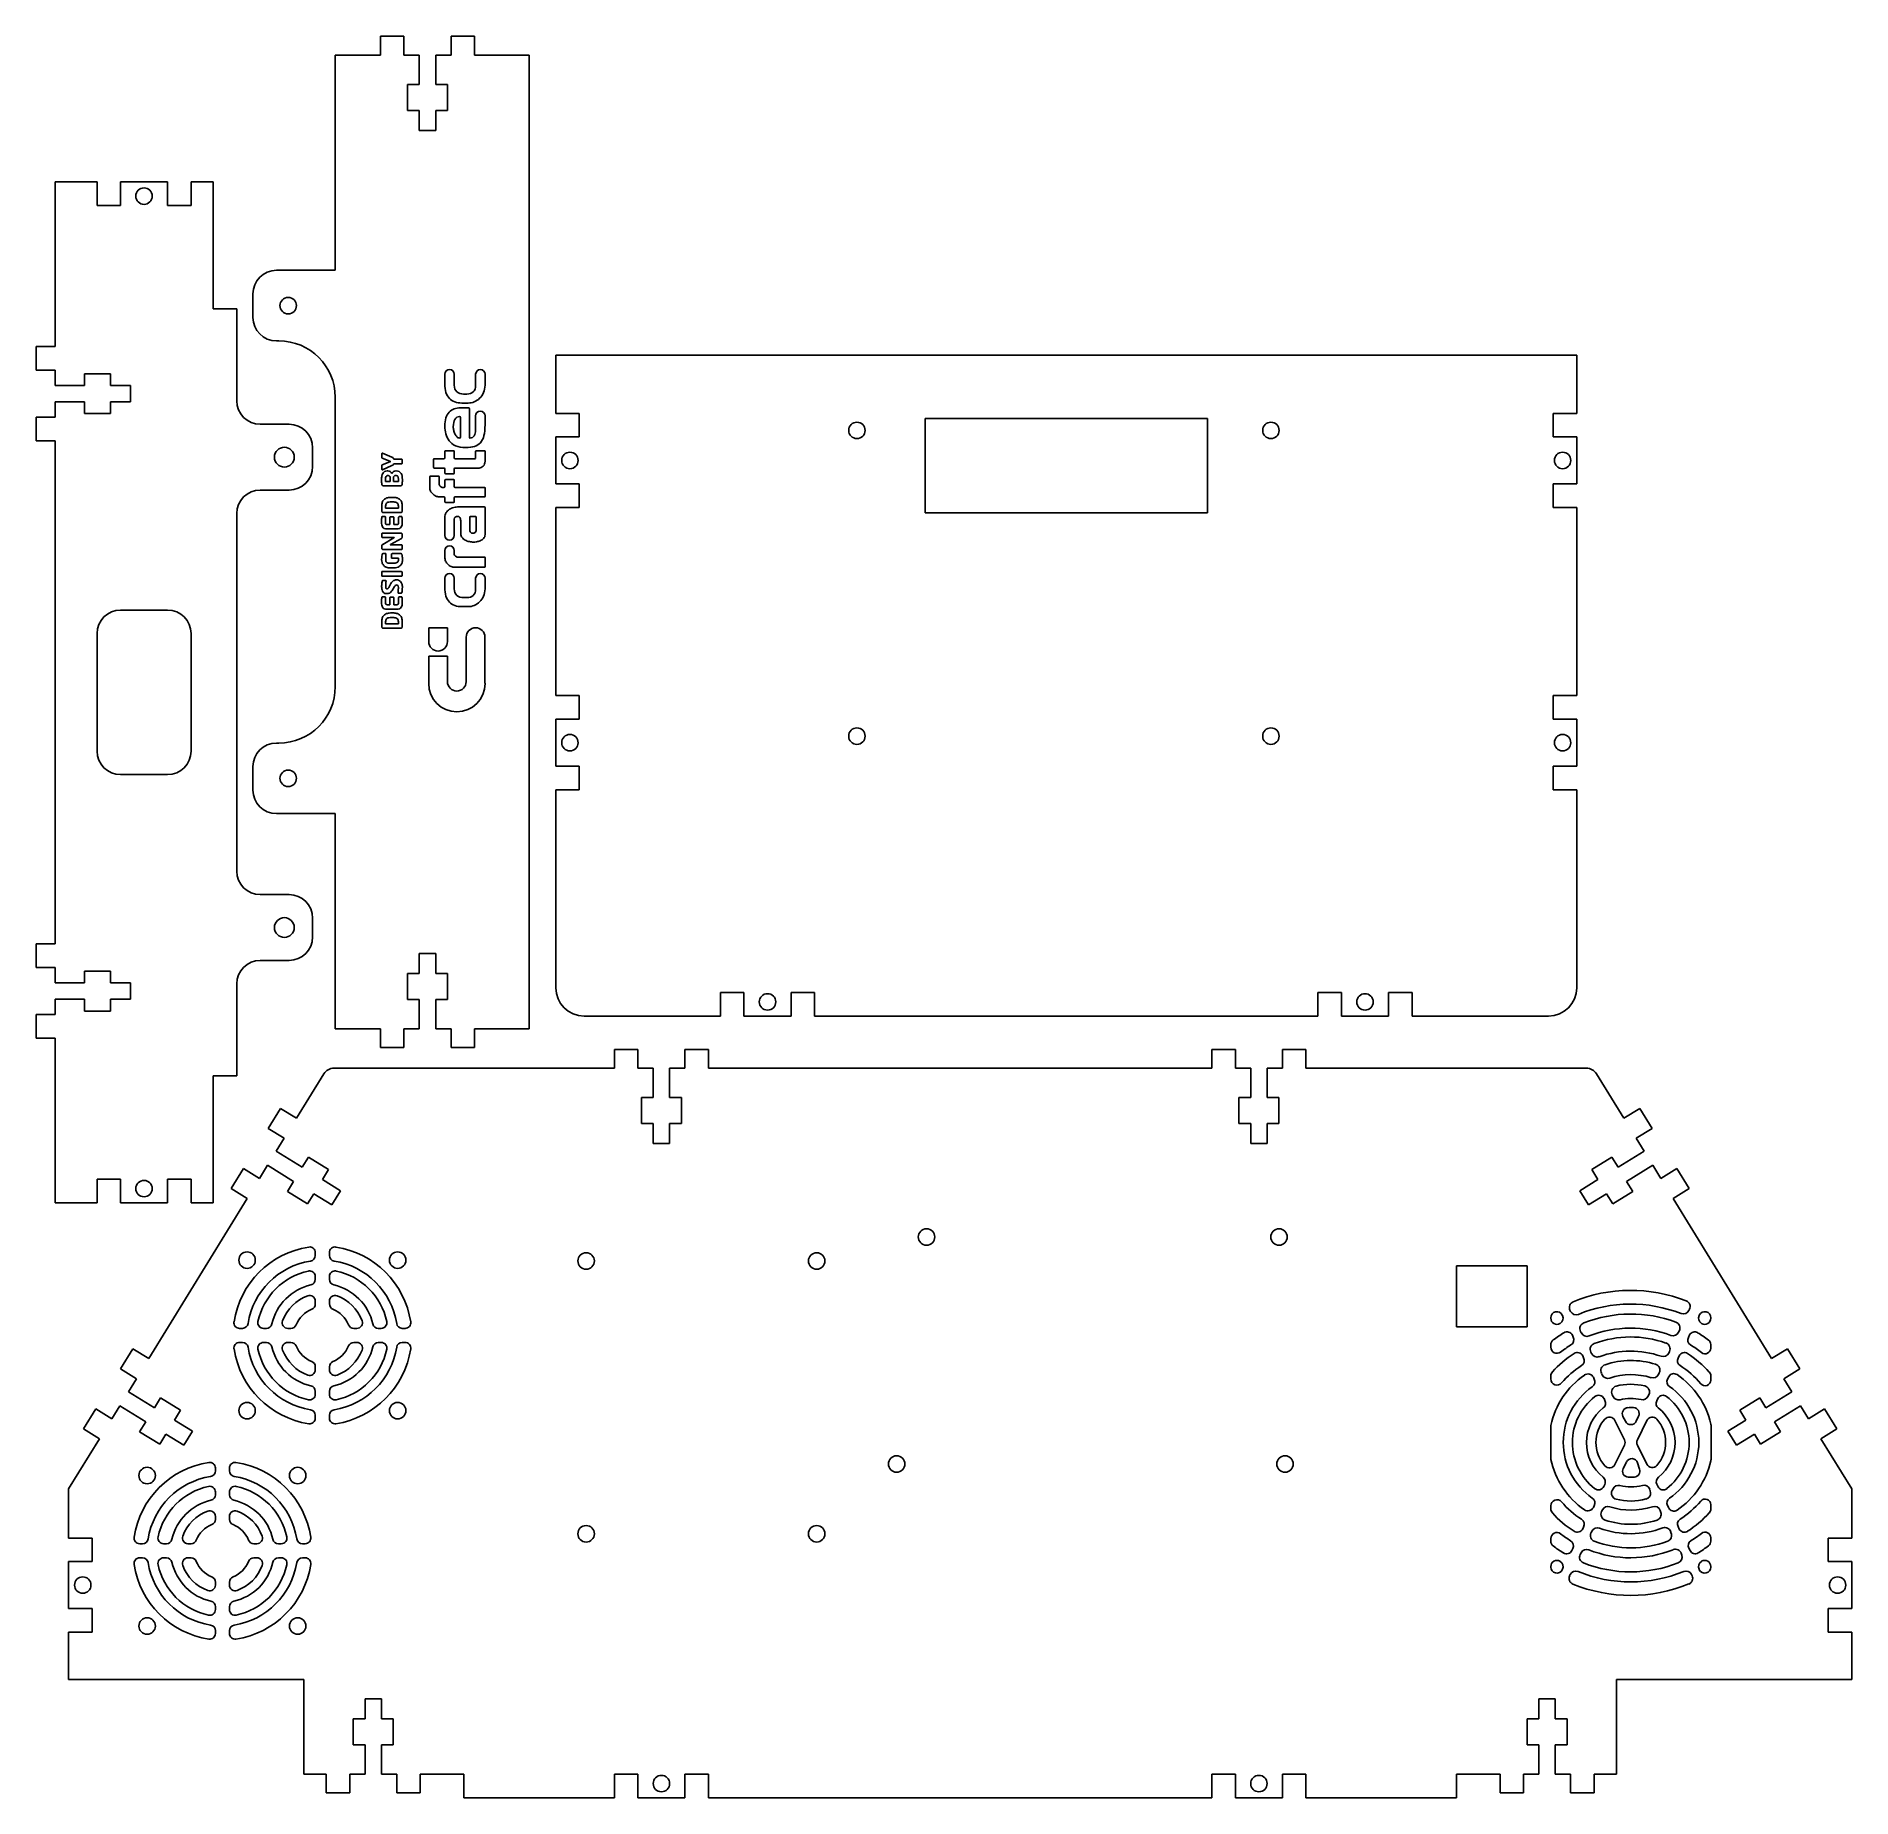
# Model space of a CAD drawing. Header units: millimetres. Extents: x -166 to 219, y -300 to 75.
import ezdxf

# ---------------------------------------------------------------- set-up
doc = ezdxf.new("R2010")
doc.units = ezdxf.units.MM

msp = doc.modelspace()

# ---------------------------------------------------------------- linework, layer by layer
at = {"color": 7, "linetype": 'Continuous', "lineweight": 25}
for p, q in [((-93.31, 74.72), (-88.31, 74.72)), ((-93.31, 70.72), (-93.31, 74.72)), ((-88.31, 74.72), (-88.31, 70.72)), ((-78.31, 74.72), (-73.31, 74.72)), ((-78.31, 70.72), (-78.31, 74.72)), ((-73.31, 74.72), (-73.31, 70.72)), ((-102.92, 70.72), (-93.31, 70.72)), ((-102.92, 24.97), (-102.92, 70.72)), ((-88.31, 70.72), (-85.06, 70.72)), ((-85.06, 70.72), (-85.06, 64.47)), ((-81.56, 70.72), (-78.31, 70.72)), ((-81.56, 64.47), (-81.56, 70.72)), ((-73.31, 70.72), (-61.7, 70.72)), ((-61.7, 70.72), (-61.7, -136.28)), ((-87.56, 64.47), (-87.56, 58.97)), ((-85.06, 64.47), (-87.56, 64.47)), ((-79.06, 64.47), (-81.56, 64.47)), ((-79.06, 58.97), (-79.06, 64.47)), ((-87.56, 58.97), (-85.06, 58.97)), ((-85.06, 58.97), (-85.06, 54.72)), ((-81.56, 58.97), (-79.06, 58.97)), ((-81.56, 54.72), (-81.56, 58.97)), ((-85.06, 54.72), (-81.56, 54.72)), ((-162.46, 43.75), (-153.56, 43.75)), ((-162.46, 8.75), (-162.46, 43.75)), ((-153.56, 43.75), (-153.56, 38.75)), ((-148.56, 43.75), (-138.56, 43.75)), ((-148.56, 38.75), (-148.56, 43.75)), ((-138.56, 43.75), (-138.56, 38.75)), ((-133.56, 43.75), (-128.87, 43.75)), ((-133.56, 38.75), (-133.56, 43.75)), ((-128.87, 16.75), (-128.87, 43.75)), ((-153.56, 38.75), (-148.56, 38.75)), ((-138.56, 38.75), (-133.56, 38.75)), ((-115.42, 24.97), (-102.92, 24.97)), ((-120.42, 14.97), (-120.42, 19.97)), ((-123.87, 16.75), (-128.87, 16.75)), ((-123.87, -2.75), (-123.87, 16.75)), ((-166.46, 8.75), (-162.46, 8.75)), ((-166.46, 3.75), (-166.46, 8.75)), ((-114.92, 9.97), (-115.42, 9.97)), ((160.96, 6.94), (-56.04, 6.94)), ((-56.04, 6.94), (-56.04, -5.45)), ((160.96, 6.94), (160.96, -5.45)), ((-162.46, 3.75), (-166.46, 3.75)), ((-162.46, 0.5), (-162.46, 3.75)), ((-156.21, 0.5), (-162.46, 0.5)), ((-156.21, 3), (-156.21, 0.5)), ((-150.71, 3), (-156.21, 3)), ((-150.71, 0.5), (-150.71, 3)), ((-146.46, 0.5), (-150.71, 0.5)), ((-146.46, -3), (-146.46, 0.5)), ((-79.63, 2.87), (-79.63, 0.89)), ((-77.63, 0.56), (-77.63, 2.87)), ((-73.08, 2.87), (-73.08, 0.56)), ((-71.08, 0.58), (-71.08, 2.87)), ((-162.46, -3), (-156.21, -3)), ((-162.46, -6.25), (-162.46, -3)), ((-156.21, -3), (-156.21, -5.5)), ((-150.71, -3), (-146.46, -3)), ((-150.71, -5.5), (-150.71, -3)), ((-102.92, -63.53), (-102.92, -2.03)), ((-76.02, -3.25), (-74.64, -3.25)), ((-74.94, -1.33), (-75.64, -1.33)), ((-166.46, -6.25), (-162.46, -6.25)), ((-166.46, -11.25), (-166.46, -6.25)), ((-156.21, -5.5), (-150.71, -5.5)), ((-76.32, -10.52), (-76.32, -6.3)), ((-74.56, -4.28), (-76.27, -4.28)), ((-74.4, -10.52), (-74.4, -4.45)), ((-73.08, -6.04), (-73.08, -9.01)), ((-71.08, -5.99), (-71.08, -5.99)), ((-71.08, -7.88), (-71.08, -5.99)), ((-56.04, -5.45), (-51.04, -5.45)), ((-51.04, -5.45), (-51.04, -10.45)), ((82.46, -6.56), (22.46, -6.56)), ((22.46, -6.56), (22.46, -26.56)), ((82.46, -26.56), (82.46, -6.56)), ((155.96, -5.45), (155.96, -10.45)), ((160.96, -5.45), (155.96, -5.45)), ((-162.46, -11.25), (-166.46, -11.25)), ((-162.46, -118.25), (-162.46, -11.25)), ((-118.87, -7.75), (-112.74, -7.75)), ((-51.04, -10.45), (-56.04, -10.45)), ((-56.04, -10.45), (-56.04, -20.45)), ((160.96, -10.45), (155.96, -10.45)), ((160.96, -10.45), (160.96, -20.45)), ((-107.74, -12.75), (-107.74, -16.75)), ((-93.01, -14.03), (-93.01, -14.86)), ((-92.92, -14.97), (-91.3, -15.59)), ((-90.89, -14.76), (-92.88, -13.9)), ((-88.85, -15.15), (-90.45, -15.15)), ((-88.71, -16.02), (-88.71, -15.29)), ((-82.01, -15.23), (-82.01, -16.91)), ((-79.8, -15.07), (-81.85, -15.07)), ((-79.63, -13.56), (-79.63, -14.9)), ((-77.79, -13.39), (-79.47, -13.39)), ((-77.63, -14.9), (-77.63, -13.56)), ((-73.25, -15.07), (-77.47, -15.07)), ((-73.08, -13.52), (-73.08, -14.9)), ((-71.25, -13.39), (-72.92, -13.39)), ((-71.08, -15.62), (-71.08, -13.56)), ((-93.01, -16.5), (-93.01, -17.33)), ((-91.3, -15.77), (-92.92, -16.39)), ((-92.88, -17.42), (-90.89, -16.55)), ((-91.76, -17.69), (-91.87, -17.69)), ((-91.78, -18.68), (-91.78, -18.65)), ((-91.69, -18.68), (-91.78, -18.68)), ((-91.23, -19.91), (-91.23, -19.27)), ((-90.57, -19.25), (-90.57, -19.89)), ((-90.45, -16.16), (-88.85, -16.16)), ((-89.95, -17.69), (-90.04, -17.69)), ((-90.04, -18.65), (-90.04, -18.63)), ((-89.99, -18.65), (-90.04, -18.65)), ((-89.95, -17.67), (-89.95, -17.69)), ((-82.85, -18.96), (-82.85, -21.3)), ((-81.01, -18.79), (-82.69, -18.79)), ((-81.85, -17.07), (-79.8, -17.07)), ((-80.85, -20.53), (-80.85, -18.92)), ((-79.63, -17.23), (-79.63, -18.1)), ((-79.47, -18.27), (-77.79, -18.27)), ((-77.63, -18.1), (-77.63, -17.23)), ((-77.47, -17.07), (-72.34, -17.07)), ((-112.74, -21.75), (-118.87, -21.75)), ((-92.63, -20.85), (-89.1, -20.85)), ((-92.24, -19.91), (-91.23, -19.91)), ((-90.57, -19.89), (-89.49, -19.89)), ((-79.8, -21.19), (-80.14, -21.19)), ((-79.63, -19.68), (-79.63, -21.02)), ((-77.79, -19.51), (-79.47, -19.51)), ((-77.63, -21.02), (-77.63, -19.68)), ((-71.25, -21.19), (-77.47, -21.19)), ((-71.08, -23.03), (-71.08, -21.35)), ((-56.04, -20.45), (-51.04, -20.45)), ((-51.04, -20.45), (-51.04, -25.45)), ((155.96, -20.45), (155.96, -25.45)), ((160.96, -20.45), (155.96, -20.45)), ((-123.87, -102.75), (-123.87, -26.75)), ((-92.76, -26.54), (-88.94, -26.54)), ((-92.21, -25.56), (-89.51, -25.56)), ((-90.5, -24.28), (-91.23, -24.28)), ((-90.5, -23.3), (-91.21, -23.3)), ((-80.83, -23.19), (-79.8, -23.19)), ((-79.63, -23.36), (-79.63, -24.23)), ((-79.47, -24.39), (-77.79, -24.39)), ((-77.63, -24.23), (-77.63, -23.36)), ((-77.47, -23.19), (-71.25, -23.19)), ((-71.25, -25.32), (-76.66, -25.32)), ((-71.08, -31.22), (-71.08, -25.49)), ((-51.04, -25.45), (-56.04, -25.45)), ((-56.04, -25.45), (-56.04, -65.45)), ((22.46, -26.56), (82.46, -26.56)), ((155.96, -25.45), (160.96, -25.45)), ((160.96, -25.45), (160.96, -65.45)), ((-92.37, -27.37), (-92.9, -27.37)), ((-92.24, -28.67), (-92.24, -27.5)), ((-91.85, -30.02), (-89.93, -30.02)), ((-91.3, -29.06), (-91.82, -29.06)), ((-91.3, -27.57), (-91.3, -29.06)), ((-90.61, -27.44), (-91.16, -27.44)), ((-90.48, -29.06), (-90.48, -27.57)), ((-89.86, -29.06), (-90.48, -29.06)), ((-89.45, -27.5), (-89.45, -28.67)), ((-88.78, -27.37), (-89.31, -27.37)), ((-79.63, -27.61), (-79.63, -31.39)), ((-77.63, -31.39), (-77.63, -27.92)), ((-76.25, -28.26), (-76.25, -31)), ((-74.31, -27.49), (-74.31, -30.41)), ((-73.17, -27.33), (-74.15, -27.33)), ((-73, -30.31), (-73, -27.49)), ((-93.01, -33.54), (-93.01, -34.14)), ((-92.99, -31.03), (-92.99, -31.71)), ((-88.94, -30.89), (-92.9, -30.89)), ((-92.9, -31.85), (-90.45, -31.85)), ((-90.45, -31.92), (-92.83, -33.29)), ((-92.79, -34.37), (-88.83, -34.37)), ((-91.16, -33.34), (-88.87, -32.01)), ((-88.83, -33.41), (-91.16, -33.41)), ((-88.71, -31.71), (-88.71, -31.14)), ((-88.69, -34.23), (-88.69, -33.54)), ((-79.63, -34.62), (-79.63, -35.99)), ((-77.63, -35.34), (-77.63, -34.62)), ((-92.21, -35.26), (-92.83, -35.26)), ((-92.14, -35.35), (-92.14, -35.33)), ((-90.48, -37.32), (-91.21, -37.32)), ((-91.18, -38.3), (-90.48, -38.3)), ((-90.98, -35.39), (-90.98, -36.13)), ((-88.9, -35.26), (-90.84, -35.26)), ((-90.84, -36.22), (-89.51, -36.22)), ((-77.48, -38.16), (-71.25, -38.16)), ((-71.25, -35.99), (-76.91, -35.99)), ((-71.08, -38), (-71.08, -36.16)), ((-93.04, -39.17), (-93.04, -39.95)), ((-88.85, -39.05), (-92.92, -39.05)), ((-92.92, -40.06), (-88.85, -40.06)), ((-92.21, -40.95), (-92.81, -40.95)), ((-92.12, -41.07), (-92.12, -41.04)), ((-91.09, -41.62), (-91.48, -42.35)), ((-90.82, -43.08), (-90.34, -42.28)), ((-88.71, -39.97), (-88.71, -39.19)), ((-79.63, -40.49), (-79.63, -42.4)), ((-77.63, -42.72), (-77.63, -40.49)), ((-73.08, -40.49), (-73.08, -42.72)), ((-71.08, -42.71), (-71.08, -40.49)), ((-92.37, -44.43), (-92.9, -44.43)), ((-92.24, -45.73), (-92.24, -44.57)), ((-91.3, -46.12), (-91.82, -46.12)), ((-91.3, -44.64), (-91.3, -46.12)), ((-90.61, -44.5), (-91.16, -44.5)), ((-90.48, -46.12), (-90.48, -44.64)), ((-89.86, -46.12), (-90.48, -46.12)), ((-89.58, -43.54), (-89.58, -43.56)), ((-89.47, -43.65), (-88.9, -43.65)), ((-89.45, -44.57), (-89.45, -45.73)), ((-88.78, -44.43), (-89.31, -44.43)), ((-74.94, -44.61), (-75.64, -44.61)), ((-148.56, -47.25), (-138.56, -47.25)), ((-92.21, -50.15), (-89.51, -50.15)), ((-91.85, -47.08), (-89.93, -47.08)), ((-90.5, -48.87), (-91.23, -48.87)), ((-90.5, -47.88), (-91.21, -47.88)), ((-76.02, -46.53), (-74.64, -46.53)), ((-153.56, -77.25), (-153.56, -52.25)), ((-133.56, -52.25), (-133.56, -77.25)), ((-92.76, -51.13), (-88.94, -51.13)), ((-83.06, -51.05), (-83.06, -53.97)), ((-79.07, -51.05), (-83.06, -51.05)), ((-79.07, -53.97), (-79.07, -51.05)), ((-75.08, -53.01), (-75.08, -62.49)), ((-71.09, -62.76), (-71.09, -53.01)), ((-83.06, -57.08), (-83.06, -62.51)), ((-79.07, -57.08), (-83.06, -57.08)), ((-79.07, -62.33), (-79.07, -57.08)), ((-83.06, -62.51), (-83.05, -62.51)), ((-75.08, -62.49), (-75.09, -62.49)), ((-51.04, -65.45), (-56.04, -65.45)), ((-51.04, -70.45), (-51.04, -65.45)), ((155.96, -70.45), (155.96, -65.45)), ((155.96, -65.45), (160.96, -65.45)), ((-56.04, -70.45), (-51.04, -70.45)), ((-56.04, -70.45), (-56.04, -80.45)), ((160.96, -70.45), (155.96, -70.45)), ((160.96, -70.45), (160.96, -80.45)), ((-115.42, -75.53), (-114.92, -75.53)), ((-120.42, -85.53), (-120.42, -80.53)), ((-51.04, -80.45), (-56.04, -80.45)), ((-51.04, -85.45), (-51.04, -80.45)), ((155.96, -85.45), (155.96, -80.45)), ((155.96, -80.45), (160.96, -80.45)), ((-138.56, -82.25), (-148.56, -82.25)), ((-56.04, -85.45), (-51.04, -85.45)), ((-56.04, -85.45), (-56.04, -127.56)), ((160.96, -85.45), (155.96, -85.45)), ((160.96, -85.45), (160.96, -127.56)), ((-102.92, -90.53), (-115.42, -90.53)), ((-102.92, -136.28), (-102.92, -90.53)), ((-118.87, -107.75), (-112.74, -107.75)), ((-107.74, -112.75), (-107.74, -116.75)), ((-166.46, -118.25), (-162.46, -118.25)), ((-166.46, -123.25), (-166.46, -118.25)), ((-162.46, -123.25), (-166.46, -123.25)), ((-162.46, -126.5), (-162.46, -123.25)), ((-112.74, -121.75), (-118.87, -121.75)), ((-85.06, -120.28), (-85.06, -124.53)), ((-81.56, -120.28), (-85.06, -120.28)), ((-81.56, -124.53), (-81.56, -120.28)), ((-156.21, -126.5), (-162.46, -126.5)), ((-156.21, -124), (-156.21, -126.5)), ((-150.71, -124), (-156.21, -124)), ((-150.71, -126.5), (-150.71, -124)), ((-146.46, -126.5), (-150.71, -126.5)), ((-146.46, -130), (-146.46, -126.5)), ((-123.87, -146.25), (-123.87, -126.75)), ((-87.56, -124.53), (-87.56, -130.03)), ((-85.06, -124.53), (-87.56, -124.53)), ((-79.06, -124.53), (-81.56, -124.53)), ((-79.06, -130.03), (-79.06, -124.53)), ((-162.46, -130), (-156.21, -130)), ((-162.46, -133.25), (-162.46, -130)), ((-156.21, -130), (-156.21, -132.5)), ((-150.71, -130), (-146.46, -130)), ((-150.71, -132.5), (-150.71, -130)), ((-87.56, -130.03), (-85.06, -130.03)), ((-85.06, -130.03), (-85.06, -136.28)), ((-81.56, -130.03), (-79.06, -130.03)), ((-81.56, -136.28), (-81.56, -130.03)), ((-21.04, -128.56), (-21.04, -133.56)), ((-16.04, -128.56), (-21.04, -128.56)), ((-16.04, -133.56), (-16.04, -128.56)), ((-6.04, -133.56), (-6.04, -128.56)), ((-6.04, -128.56), (-1.04, -128.56)), ((-1.04, -128.56), (-1.04, -133.56)), ((105.96, -128.56), (105.96, -133.56)), ((110.96, -128.56), (105.96, -128.56)), ((110.96, -133.56), (110.96, -128.56)), ((120.96, -133.56), (120.96, -128.56)), ((120.96, -128.56), (125.96, -128.56)), ((125.96, -128.56), (125.96, -133.56)), ((-166.46, -133.25), (-162.46, -133.25)), ((-166.46, -138.25), (-166.46, -133.25)), ((-156.21, -132.5), (-150.71, -132.5)), ((-50.04, -133.56), (-21.04, -133.56)), ((-16.04, -133.56), (-6.04, -133.56)), ((-1.04, -133.56), (105.96, -133.56)), ((110.96, -133.56), (120.96, -133.56)), ((125.96, -133.56), (154.96, -133.56)), ((-162.46, -138.25), (-166.46, -138.25)), ((-162.46, -173.25), (-162.46, -138.25)), ((-93.31, -136.28), (-102.92, -136.28)), ((-93.31, -140.28), (-93.31, -136.28)), ((-88.31, -136.28), (-88.31, -140.28)), ((-85.06, -136.28), (-88.31, -136.28)), ((-78.31, -136.28), (-81.56, -136.28)), ((-78.31, -140.28), (-78.31, -136.28)), ((-61.7, -136.28), (-73.31, -136.28)), ((-73.31, -136.28), (-73.31, -140.28)), ((-88.31, -140.28), (-93.31, -140.28)), ((-73.31, -140.28), (-78.31, -140.28)), ((-43.59, -140.65), (-38.59, -140.65)), ((-43.59, -144.65), (-43.59, -140.65)), ((-38.59, -140.65), (-38.59, -144.65)), ((-28.59, -140.65), (-23.59, -140.65)), ((-28.59, -144.65), (-28.59, -140.65)), ((-23.59, -140.65), (-23.59, -144.65)), ((83.41, -140.65), (88.41, -140.65)), ((83.41, -144.65), (83.41, -140.65)), ((88.41, -140.65), (88.41, -144.65)), ((98.41, -140.65), (103.41, -140.65)), ((98.41, -144.65), (98.41, -140.65)), ((103.41, -140.65), (103.41, -144.65)), ((-128.87, -173.25), (-128.87, -146.25)), ((-128.87, -146.25), (-123.87, -146.25)), ((-111.14, -155.29), (-105.32, -145.84)), ((-103.19, -144.65), (-43.59, -144.65)), ((-38.59, -144.65), (-35.34, -144.65)), ((-35.34, -144.65), (-35.34, -150.9)), ((-31.84, -144.65), (-28.59, -144.65)), ((-31.84, -150.9), (-31.84, -144.65)), ((-23.59, -144.65), (83.41, -144.65)), ((88.41, -144.65), (91.66, -144.65)), ((91.66, -144.65), (91.66, -150.9)), ((95.16, -144.65), (98.41, -144.65)), ((95.16, -150.9), (95.16, -144.65)), ((103.41, -144.65), (163.01, -144.65)), ((165.14, -145.84), (170.96, -155.29)), ((-117.17, -157.46), (-114.55, -153.2)), ((-114.55, -153.2), (-111.14, -155.29)), ((-37.84, -150.9), (-37.84, -156.4)), ((-35.34, -150.9), (-37.84, -150.9)), ((-29.34, -150.9), (-31.84, -150.9)), ((-29.34, -156.4), (-29.34, -150.9)), ((89.16, -150.9), (89.16, -156.4)), ((91.66, -150.9), (89.16, -150.9)), ((97.66, -150.9), (95.16, -150.9)), ((97.66, -156.4), (97.66, -150.9)), ((170.96, -155.29), (174.36, -153.2)), ((174.36, -153.2), (176.98, -157.46)), ((-113.76, -159.55), (-117.17, -157.46)), ((-37.84, -156.4), (-35.34, -156.4)), ((-35.34, -156.4), (-35.34, -160.65)), ((-31.84, -156.4), (-29.34, -156.4)), ((-31.84, -160.65), (-31.84, -156.4)), ((89.16, -156.4), (91.66, -156.4)), ((91.66, -156.4), (91.66, -160.65)), ((95.16, -156.4), (97.66, -156.4)), ((95.16, -160.65), (95.16, -156.4)), ((176.98, -157.46), (173.57, -159.55)), ((-115.46, -162.32), (-113.76, -159.55)), ((-35.34, -160.65), (-31.84, -160.65)), ((91.66, -160.65), (95.16, -160.65)), ((173.57, -159.55), (175.28, -162.32)), ((-119, -168.07), (-117.29, -165.3)), ((-117.29, -165.3), (-111.76, -168.71)), ((-109.92, -165.73), (-115.46, -162.32)), ((-108.61, -163.6), (-109.92, -165.73)), ((-104.36, -166.22), (-108.61, -163.6)), ((168.43, -163.6), (164.17, -166.22)), ((169.74, -165.73), (168.43, -163.6)), ((175.28, -162.32), (169.74, -165.73)), ((171.57, -168.71), (177.11, -165.3)), ((177.11, -165.3), (178.81, -168.07)), ((-153.56, -168.25), (-153.56, -173.25)), ((-148.56, -168.25), (-153.56, -168.25)), ((-148.56, -173.25), (-148.56, -168.25)), ((-138.56, -168.25), (-138.56, -173.25)), ((-133.56, -168.25), (-138.56, -168.25)), ((-133.56, -173.25), (-133.56, -168.25)), ((-125.02, -170.23), (-122.4, -165.98)), ((-122.4, -165.98), (-119, -168.07)), ((-111.76, -168.71), (-113.07, -170.84)), ((-105.66, -168.34), (-104.36, -166.22)), ((-101.83, -170.7), (-105.66, -168.34)), ((165.48, -168.34), (161.65, -170.7)), ((164.17, -166.22), (165.48, -168.34)), ((172.88, -170.84), (171.57, -168.71)), ((178.81, -168.07), (182.22, -165.98)), ((182.22, -165.98), (184.84, -170.23)), ((-153.56, -173.25), (-162.46, -173.25)), ((-138.56, -173.25), (-148.56, -173.25)), ((-142.57, -206.4), (-121.62, -172.33)), ((-128.87, -173.25), (-133.56, -173.25)), ((-121.62, -172.33), (-125.02, -170.23)), ((-113.07, -170.84), (-108.81, -173.46)), ((-108.81, -173.46), (-107.5, -171.33)), ((-107.5, -171.33), (-103.67, -173.68)), ((-103.67, -173.68), (-101.83, -170.7)), ((161.65, -170.7), (163.48, -173.68)), ((163.48, -173.68), (167.31, -171.33)), ((167.31, -171.33), (168.62, -173.46)), ((168.62, -173.46), (172.88, -170.84)), ((184.84, -170.23), (181.43, -172.33)), ((181.43, -172.33), (202.38, -206.4)), ((-107.16, -183.86), (-107.16, -184.47)), ((-104.16, -184.47), (-104.16, -183.86)), ((-107.16, -188.94), (-107.16, -189.56)), ((-104.16, -189.56), (-104.16, -188.94)), ((135.41, -186.65), (150.41, -186.65)), ((135.41, -199.65), (135.41, -186.65)), ((150.41, -186.65), (150.41, -199.65)), ((-107.16, -194.14), (-107.16, -194.78)), ((-104.16, -194.78), (-104.16, -194.14)), ((159.65, -196.35), (159.53, -196.1)), ((184.94, -195.9), (184.82, -196.15)), ((-122.65, -199.96), (-123.26, -199.96)), ((-117.56, -199.96), (-118.18, -199.96)), ((-112.34, -199.96), (-112.98, -199.96)), ((-98.35, -199.96), (-98.99, -199.96)), ((-93.15, -199.96), (-93.77, -199.96)), ((-88.07, -199.96), (-88.68, -199.96)), ((150.41, -199.65), (135.41, -199.65)), ((155.46, -197.83), (155.46, -197.7)), ((157.89, -197.13), (157.94, -197.23)), ((161.94, -200.94), (161.77, -200.6)), ((182.78, -200.44), (182.62, -200.78)), ((186.97, -197.23), (187.02, -197.13)), ((189.45, -197.7), (189.45, -197.83)), ((-148.59, -208.57), (-145.98, -204.31)), ((-145.98, -204.31), (-142.57, -206.4)), ((-123.26, -202.96), (-122.65, -202.96)), ((-118.18, -202.96), (-117.56, -202.96)), ((-112.98, -202.96), (-112.34, -202.96)), ((-98.99, -202.96), (-98.35, -202.96)), ((-93.77, -202.96), (-93.15, -202.96)), ((-88.68, -202.96), (-88.07, -202.96)), ((155.46, -203.99), (155.46, -203.45)), ((160.03, -201.42), (160.23, -201.81)), ((184.7, -201.9), (184.96, -201.37)), ((189.46, -203.41), (189.46, -204.16)), ((202.38, -206.4), (205.79, -204.31)), ((205.79, -204.31), (208.41, -208.57)), ((-107.16, -208.13), (-107.16, -208.77)), ((-104.16, -208.77), (-104.16, -208.13)), ((162.23, -205.83), (162.42, -206.21)), ((164.13, -205.34), (163.97, -205)), ((180.67, -204.88), (180.51, -205.22)), ((182.5, -206.31), (182.76, -205.78)), ((-145.19, -210.66), (-148.59, -208.57)), ((-146.89, -213.43), (-145.19, -210.66)), ((155.46, -210.73), (155.46, -210.08)), ((164.5, -210.37), (164.68, -210.75)), ((166.39, -209.86), (166.23, -209.53)), ((178.51, -209.41), (178.35, -209.75)), ((180.26, -210.79), (180.53, -210.26)), ((189.46, -210.05), (189.46, -210.95)), ((208.41, -208.57), (205, -210.66)), ((205, -210.66), (206.71, -213.43)), ((-141.35, -216.84), (-146.89, -213.43)), ((-140.04, -214.71), (-141.35, -216.84)), ((-135.78, -217.33), (-140.04, -214.71)), ((-107.16, -213.35), (-107.16, -213.97)), ((-104.16, -213.97), (-104.16, -213.35)), ((166.76, -214.91), (166.96, -215.31)), ((168.68, -214.44), (168.5, -214.1)), ((176.3, -214.05), (176.14, -214.4)), ((177.97, -215.4), (178.23, -214.86)), ((199.86, -214.71), (195.6, -217.33)), ((201.17, -216.84), (199.86, -214.71)), ((206.71, -213.43), (201.17, -216.84)), ((-156.45, -221.34), (-153.83, -217.09)), ((-153.83, -217.09), (-150.43, -219.18)), ((-150.43, -219.18), (-148.72, -216.41)), ((-148.72, -216.41), (-143.19, -219.82)), ((-143.19, -219.82), (-144.5, -221.95)), ((-137.09, -219.45), (-135.78, -217.33)), ((-133.26, -221.81), (-137.09, -219.45)), ((-107.16, -218.44), (-107.16, -219.05)), ((-104.16, -219.05), (-104.16, -218.44)), ((169.06, -219.52), (171.11, -223.63)), ((171.31, -219.72), (170.79, -218.67)), ((174.11, -218.65), (173.62, -219.69)), ((173.86, -223.63), (175.89, -219.57)), ((196.91, -219.45), (193.08, -221.81)), ((195.6, -217.33), (196.91, -219.45)), ((203, -219.82), (208.54, -216.41)), ((204.31, -221.95), (203, -219.82)), ((208.54, -216.41), (210.24, -219.18)), ((210.24, -219.18), (213.65, -217.09)), ((213.65, -217.09), (216.27, -221.34)), ((-159.59, -234.09), (-153.04, -223.44)), ((-153.04, -223.44), (-156.45, -221.34)), ((-144.5, -221.95), (-140.24, -224.57)), ((-140.24, -224.57), (-138.93, -222.44)), ((-138.93, -222.44), (-135.09, -224.79)), ((-135.09, -224.79), (-133.26, -221.81)), ((155.46, -227.56), (155.46, -220.85)), ((189.51, -220.57), (189.51, -227.84)), ((193.08, -221.81), (194.91, -224.79)), ((194.91, -224.79), (198.74, -222.44)), ((198.74, -222.44), (200.05, -224.57)), ((200.05, -224.57), (204.31, -221.95)), ((216.27, -221.34), (212.86, -223.44)), ((212.86, -223.44), (219.41, -234.09)), ((171.11, -224.78), (169.06, -228.89)), ((175.89, -228.85), (173.86, -224.78)), ((-128.4, -229.65), (-128.4, -230.26)), ((-125.4, -230.26), (-125.4, -229.65)), ((170.84, -229.74), (171.52, -228.38)), ((173.9, -228.57), (174.32, -229.92)), ((-159.59, -244.54), (-159.59, -234.09)), ((-128.4, -234.74), (-128.4, -235.35)), ((-125.4, -235.35), (-125.4, -234.74)), ((166.92, -233.19), (166.72, -233.58)), ((168.49, -234.46), (168.69, -234.07)), ((176.47, -234.19), (176.6, -234.6)), ((178.28, -233.64), (178.01, -233.1)), ((219.41, -234.09), (219.41, -244.54)), ((155.46, -238.33), (155.46, -237.69)), ((164.68, -237.67), (164.5, -238.04)), ((166.26, -238.93), (166.45, -238.55)), ((178.7, -238.67), (178.84, -239.08)), ((180.53, -238.15), (180.26, -237.62)), ((189.46, -237.46), (189.46, -238.36)), ((-128.4, -239.93), (-128.4, -240.57)), ((-125.4, -240.57), (-125.4, -239.93)), ((162.42, -242.2), (162.23, -242.59)), ((164, -243.46), (164.19, -243.08)), ((182.76, -242.64), (182.5, -242.11)), ((-154.59, -244.54), (-159.59, -244.54)), ((-154.59, -249.54), (-154.59, -244.54)), ((-143.89, -245.75), (-144.49, -245.75)), ((-138.8, -245.75), (-139.41, -245.75)), ((-133.58, -245.75), (-134.22, -245.75)), ((-119.58, -245.75), (-120.23, -245.75)), ((-114.39, -245.75), (-115, -245.75)), ((-109.31, -245.75), (-109.91, -245.75)), ((155.46, -245.2), (155.46, -244.66)), ((160.14, -246.79), (159.94, -247.17)), ((180.93, -243.18), (181.07, -243.59)), ((185.05, -247.22), (184.79, -246.69)), ((189.46, -244.5), (189.46, -245.24)), ((214.41, -244.54), (214.41, -249.54)), ((219.41, -244.54), (214.41, -244.54)), ((-159.59, -249.54), (-154.59, -249.54)), ((-159.59, -259.54), (-159.59, -249.54)), ((-144.49, -248.75), (-143.89, -248.75)), ((-139.41, -248.75), (-138.8, -248.75)), ((-134.22, -248.75), (-133.58, -248.75)), ((-120.23, -248.75), (-119.58, -248.75)), ((-115, -248.75), (-114.39, -248.75)), ((-109.91, -248.75), (-109.31, -248.75)), ((155.46, -250.71), (155.46, -250.58)), ((161.71, -248.06), (161.9, -247.67)), ((183.16, -247.79), (183.3, -248.2)), ((189.45, -250.58), (189.45, -250.71)), ((214.41, -249.54), (219.41, -249.54)), ((219.41, -249.54), (219.41, -259.54)), ((-128.4, -253.92), (-128.4, -254.57)), ((-125.4, -254.57), (-125.4, -253.92)), ((157.94, -251.19), (157.89, -251.29)), ((159.46, -252.56), (159.6, -252.28)), ((185.37, -252.31), (185.5, -252.59)), ((187.02, -251.29), (186.97, -251.19)), ((-154.59, -259.54), (-159.59, -259.54)), ((-154.59, -264.54), (-154.59, -259.54)), ((-128.4, -259.15), (-128.4, -259.76)), ((-125.4, -259.76), (-125.4, -259.15)), ((214.41, -259.54), (214.41, -264.54)), ((219.41, -259.54), (214.41, -259.54)), ((-159.59, -264.54), (-154.59, -264.54)), ((-159.59, -274.65), (-159.59, -264.54)), ((-128.4, -264.23), (-128.4, -264.84)), ((-125.4, -264.84), (-125.4, -264.23)), ((214.41, -264.54), (219.41, -264.54)), ((219.41, -264.54), (219.41, -274.65)), ((-109.59, -274.65), (-159.59, -274.65)), ((-109.59, -294.74), (-109.59, -274.65)), ((169.41, -274.65), (169.41, -294.74)), ((219.41, -274.65), (169.41, -274.65)), ((-96.59, -278.74), (-96.59, -282.99)), ((-93.09, -278.74), (-96.59, -278.74)), ((-93.09, -282.99), (-93.09, -278.74)), ((152.91, -278.74), (152.91, -282.99)), ((156.41, -278.74), (152.91, -278.74)), ((156.41, -282.99), (156.41, -278.74)), ((-99.09, -282.99), (-99.09, -288.49)), ((-96.59, -282.99), (-99.09, -282.99)), ((-90.59, -282.99), (-93.09, -282.99)), ((-90.59, -288.49), (-90.59, -282.99)), ((150.41, -282.99), (150.41, -288.49)), ((152.91, -282.99), (150.41, -282.99)), ((158.91, -282.99), (156.41, -282.99)), ((158.91, -288.49), (158.91, -282.99)), ((-99.09, -288.49), (-96.59, -288.49)), ((-96.59, -288.49), (-96.59, -294.74)), ((-93.09, -288.49), (-90.59, -288.49)), ((-93.09, -294.74), (-93.09, -288.49)), ((150.41, -288.49), (152.91, -288.49)), ((152.91, -288.49), (152.91, -294.74)), ((156.41, -288.49), (158.91, -288.49)), ((156.41, -294.74), (156.41, -288.49)), ((-104.84, -294.74), (-109.59, -294.74)), ((-104.84, -298.74), (-104.84, -294.74)), ((-99.84, -294.74), (-99.84, -298.74)), ((-96.59, -294.74), (-99.84, -294.74)), ((-89.84, -294.74), (-93.09, -294.74)), ((-89.84, -298.74), (-89.84, -294.74)), ((-84.84, -294.74), (-84.84, -298.74)), ((-84.84, -294.74), (-75.59, -294.74)), ((-75.59, -294.74), (-75.59, -299.74)), ((-43.59, -294.74), (-43.59, -299.74)), ((-38.59, -294.74), (-43.59, -294.74)), ((-38.59, -299.74), (-38.59, -294.74)), ((-28.59, -294.74), (-28.59, -299.74)), ((-23.59, -294.74), (-28.59, -294.74)), ((-23.59, -299.74), (-23.59, -294.74)), ((83.41, -294.74), (83.41, -299.74)), ((88.41, -294.74), (83.41, -294.74)), ((88.41, -299.74), (88.41, -294.74)), ((98.41, -294.74), (98.41, -299.74)), ((103.41, -294.74), (98.41, -294.74)), ((103.41, -299.74), (103.41, -294.74)), ((135.41, -299.74), (135.41, -294.74)), ((135.41, -294.74), (144.66, -294.74)), ((144.66, -298.74), (144.66, -294.74)), ((149.66, -294.74), (149.66, -298.74)), ((152.91, -294.74), (149.66, -294.74)), ((159.66, -294.74), (156.41, -294.74)), ((159.66, -298.74), (159.66, -294.74)), ((164.66, -294.74), (164.66, -298.74)), ((169.41, -294.74), (164.66, -294.74)), ((-99.84, -298.74), (-104.84, -298.74)), ((-84.84, -298.74), (-89.84, -298.74)), ((-43.59, -299.74), (-75.59, -299.74)), ((-28.59, -299.74), (-38.59, -299.74)), ((83.41, -299.74), (-23.59, -299.74)), ((98.41, -299.74), (88.41, -299.74)), ((135.41, -299.74), (103.41, -299.74)), ((149.66, -298.74), (144.66, -298.74)), ((164.66, -298.74), (159.66, -298.74))]:
    msp.add_line(p, q, dxfattribs=at)
for centre, radius in [((-143.56, 40.75), 1.75), ((-112.92, 17.47), 1.75), ((7.96, -9.06), 1.75), ((95.96, -9.06), 1.75), ((-113.74, -14.75), 2.1), ((-53.04, -15.45), 1.75), ((157.96, -15.45), 1.75), ((7.96, -74.06), 1.75), ((95.96, -74.06), 1.75), ((-53.04, -75.45), 1.75), ((157.96, -75.45), 1.75), ((-112.92, -83.03), 1.75), ((-113.74, -114.75), 2.1), ((-11.04, -130.56), 1.75), ((115.96, -130.56), 1.75), ((-143.56, -170.25), 1.75), ((22.76, -180.54), 1.75), ((97.69, -180.54), 1.75), ((-121.66, -185.46), 1.75), ((-89.66, -185.46), 1.75), ((-49.59, -185.64), 1.75), ((-0.59, -185.64), 1.75), ((-121.66, -217.46), 1.75), ((-89.66, -217.46), 1.75), ((16.41, -228.8), 1.75), ((98.96, -228.8), 1.75), ((-142.9, -231.25), 1.75), ((-110.9, -231.25), 1.75), ((-49.59, -243.64), 1.75), ((-0.59, -243.64), 1.75), ((-156.59, -254.54), 1.75), ((216.41, -254.54), 1.75), ((-142.9, -263.25), 1.75), ((-110.9, -263.25), 1.75), ((-33.59, -296.74), 1.75), ((93.41, -296.74), 1.75)]:
    msp.add_circle(centre, radius, dxfattribs=at)
for centre, radius, start, end in [((-115.42, 19.97), 5, 90, 180), ((-115.42, 14.97), 5, 180, 270), ((-114.92, -2.03), 12, 0, 90), ((-118.87, -2.75), 5, 180, 270), ((-112.74, -12.75), 5, 0, 90), ((-112.74, -16.75), 5, 270, 0), ((-118.87, -26.75), 5, 90, 180), ((-148.56, -52.25), 5, 90, 180), ((-138.56, -52.25), 5, 0, 90), ((-114.92, -63.53), 12, 270, 0), ((-115.42, -80.53), 5, 90, 180), ((-148.56, -77.25), 5, 180, 270), ((-138.56, -77.25), 5, 270, 0), ((-115.42, -85.53), 5, 180, 270), ((-118.87, -102.75), 5, 180, 270), ((-112.74, -112.75), 5, 0, 90), ((-112.74, -116.75), 5, 270, 0), ((-118.87, -126.75), 5, 90, 180), ((-50.04, -127.56), 6, 180, 270), ((154.96, -127.56), 6, 270, 0), ((-103.19, -147.15), 2.5, 90, 148.4119), ((163.01, -147.15), 2.5, 31.5881, 90), ((-105.66, -201.46), 19, 98.7246, 171.2754), ((-108.36, -183.86), 1.2, 360, 98.7246), ((-108.36, -184.47), 1.2, 279.0315, 360), ((-102.96, -183.86), 1.2, 81.2754, 180), ((-102.96, -184.47), 1.2, 180, 260.9685), ((-105.66, -201.46), 19, 8.7246, 81.2754), ((-105.66, -201.46), 16, 99.0315, 170.9685), ((-105.66, -201.46), 14, 102.1773, 167.8227), ((-108.36, -188.94), 1.2, 360, 102.1773), ((-102.96, -188.94), 1.2, 77.8227, 180), ((-105.66, -201.46), 16, 9.0315, 80.9685), ((-105.66, -201.46), 14, 12.1773, 77.8227), ((-105.66, -201.46), 11, 102.7861, 167.2139), ((-108.36, -189.56), 1.2, 282.7861, 360), ((-102.96, -189.56), 1.2, 180, 257.2139), ((-105.66, -201.46), 11, 12.7861, 77.2139), ((172.45, -224.2), 32.31, 68.6109, 112.2739), ((-105.66, -201.46), 9, 110.2522, 159.7478), ((-105.66, -201.46), 6, 112.0243, 157.9757), ((-108.36, -194.14), 1.2, 0, 110.2522), ((-108.36, -194.78), 1.2, 292.0243, 360), ((-102.96, -194.14), 1.2, 69.7478, 180), ((-102.96, -194.78), 1.2, 180, 247.9757), ((-105.66, -201.46), 6, 22.0243, 67.9757), ((-105.66, -201.46), 9, 20.2522, 69.7478), ((156.74, -197.7), 1.29, 26.504, 180), ((160.7, -195.52), 1.31, 112.2739, 206.504), ((160.83, -195.77), 1.31, 206.504, 292.233), ((172.45, -224.21), 29.41, 68.6502, 112.233), ((183.64, -195.59), 1.31, 248.6502, 334.5411), ((183.76, -195.34), 1.31, 334.5411, 68.6109), ((188.17, -197.7), 1.29, 360, 153.496), ((-123.26, -198.76), 1.2, 171.2754, 270), ((-122.65, -198.76), 1.2, 270, 350.9685), ((-118.18, -198.76), 1.2, 167.8227, 270), ((-117.56, -198.76), 1.2, 270, 347.2139), ((-112.98, -198.76), 1.2, 159.7478, 270), ((-112.34, -198.76), 1.2, 270, 337.9757), ((-98.99, -198.76), 1.2, 202.0243, 270), ((-98.35, -198.76), 1.2, 270, 20.2522), ((-93.77, -198.76), 1.2, 192.7861, 270), ((-93.15, -198.76), 1.2, 270, 12.1773), ((-88.68, -198.76), 1.2, 189.0315, 270), ((-88.07, -198.76), 1.2, 270, 8.7246), ((156.74, -197.83), 1.29, 180, 300.783), ((172.45, -224.21), 29.41, 120.6756, 120.783), ((156.79, -197.8), 1.29, 300.6756, 26.504), ((162.95, -200.02), 1.31, 111.3588, 206.504), ((172.45, -224.33), 27.41, 69.4913, 111.3588), ((172.45, -224.33), 24.41, 69.5638, 111.2834), ((181.6, -199.88), 1.31, 334.5411, 69.4913), ((188.12, -197.8), 1.29, 153.496, 239.3244), ((172.45, -224.21), 29.41, 59.217, 59.3244), ((188.17, -197.83), 1.29, 239.217, 0), ((-123.26, -204.16), 1.2, 90, 188.7246), ((-105.66, -201.46), 19, 188.7246, 261.2754), ((-122.65, -204.16), 1.2, 9.0315, 90), ((-105.66, -201.46), 16, 189.0315, 260.9685), ((-118.18, -204.16), 1.2, 90, 192.1773), ((-105.66, -201.46), 14, 192.1773, 257.8227), ((-117.56, -204.16), 1.2, 12.7861, 90), ((-105.66, -201.46), 11, 192.7861, 257.2139), ((-112.98, -204.16), 1.2, 90, 200.2522), ((-112.34, -204.16), 1.2, 22.0243, 90), ((-105.66, -201.46), 6, 202.0243, 247.9757), ((-105.66, -201.46), 6, 292.0243, 337.9757), ((-105.66, -201.46), 11, 282.7861, 347.2139), ((-105.66, -201.46), 16, 279.0315, 350.9685), ((-105.66, -201.46), 19, 278.7246, 351.2754), ((-105.66, -201.46), 14, 282.1773, 347.8227), ((-98.99, -204.16), 1.2, 90, 157.9757), ((-98.35, -204.16), 1.2, 339.7478, 90), ((-93.77, -204.16), 1.2, 90, 167.2139), ((-93.15, -204.16), 1.2, 347.8227, 90), ((-88.68, -204.16), 1.2, 90, 170.9685), ((-88.07, -204.16), 1.2, 351.2754, 90), ((156.74, -203.45), 1.29, 126.9657, 180), ((156.74, -203.99), 1.29, 180, 307.6876), ((172.45, -224.33), 27.41, 121.2915, 126.9657), ((172.45, -224.33), 24.41, 121.3715, 127.6876), ((158.88, -202), 1.29, 26.504, 121.2915), ((159.07, -202.38), 1.29, 301.3715, 26.504), ((163.12, -200.35), 1.31, 206.504, 291.2834), ((165.14, -204.41), 1.31, 110.2788, 206.504), ((172.45, -224.21), 22.41, 70.5299, 110.2788), ((179.49, -204.31), 1.31, 334.5411, 70.5299), ((181.44, -200.22), 1.31, 249.5638, 334.5411), ((185.77, -202.44), 1.21, 153.496, 238.6724), ((186.04, -201.91), 1.21, 58.7812, 153.496), ((172.45, -224.33), 24.41, 51.9327, 58.6724), ((172.45, -224.33), 27.41, 52.9355, 58.7812), ((188.25, -204.16), 1.21, 231.9327, 360), ((188.25, -203.41), 1.21, 360, 52.9355), ((-105.66, -201.46), 9, 200.2522, 249.7478), ((-108.36, -208.13), 1.2, 360, 67.9757), ((-102.96, -208.13), 1.2, 112.0243, 180), ((-105.66, -201.46), 9, 290.2522, 339.7478), ((172.45, -224.21), 22.41, 122.5715, 138.0423), ((172.45, -224.21), 19.41, 122.6975, 139.3782), ((161.08, -206.4), 1.29, 26.504, 122.5715), ((161.27, -206.79), 1.29, 302.6975, 26.504), ((165.31, -204.75), 1.31, 206.504, 290.1653), ((172.45, -224.21), 19.41, 70.639, 110.1653), ((167.4, -208.94), 1.31, 108.5135, 206.504), ((172.51, -224.21), 17.41, 72.5875, 108.5135), ((177.33, -208.85), 1.31, 334.5411, 72.5875), ((179.33, -204.65), 1.31, 250.639, 334.5411), ((183.58, -206.85), 1.21, 153.496, 237.352), ((183.84, -206.32), 1.21, 57.5235, 153.496), ((172.45, -224.21), 19.41, 39.9951, 57.352), ((172.45, -224.21), 22.41, 41.8582, 57.5235), ((-108.36, -208.77), 1.2, 249.7478, 360), ((-108.36, -213.35), 1.2, 360, 77.2139), ((-102.96, -208.77), 1.2, 180, 290.2522), ((-102.96, -213.35), 1.2, 102.7861, 180), ((156.74, -210.08), 1.29, 138.0423, 180), ((156.74, -210.73), 1.29, 180, 319.3782), ((172.51, -224.21), 17.41, 124.649, 167.989), ((163.34, -210.94), 1.29, 26.504, 124.649), ((163.53, -211.32), 1.29, 304.8277, 26.504), ((167.56, -209.28), 1.31, 206.504, 288.2832), ((172.5, -224.21), 14.41, 72.7361, 108.2832), ((172.45, -224.26), 12.41, 76.1076, 104.4762), ((175.12, -213.49), 1.31, 334.5411, 76.1076), ((177.17, -209.19), 1.31, 252.7361, 334.5411), ((181.34, -211.33), 1.21, 153.496, 235.5203), ((181.61, -210.8), 1.21, 55.8491, 153.496), ((172.51, -224.21), 17.41, 12.9566, 55.8491), ((188.25, -210.95), 1.21, 219.9951, 360), ((188.25, -210.05), 1.21, 360, 41.8582), ((-108.36, -213.97), 1.2, 257.8227, 0), ((-102.96, -213.97), 1.2, 180, 282.1773), ((172.5, -224.21), 14.41, 124.8277, 235.1719), ((172.45, -224.26), 12.41, 127.9482, 231.7854), ((165.61, -215.49), 1.29, 26.504, 127.9482), ((165.81, -215.88), 1.29, 308.4125, 26.504), ((169.68, -213.51), 1.31, 104.4762, 206.504), ((169.85, -213.86), 1.31, 206.504, 284.0477), ((172.45, -224.26), 9.41, 76.5192, 104.0477), ((174.95, -213.83), 1.31, 256.5192, 334.5411), ((179.04, -215.94), 1.21, 153.496, 231.6418), ((179.31, -215.4), 1.21, 52.2738, 153.496), ((172.45, -224.26), 12.41, 307.9905, 52.2738), ((172.5, -224.21), 14.41, 304.4797, 55.5203), ((-108.36, -219.05), 1.2, 261.2754, 360), ((-108.36, -218.44), 1.2, 0, 80.9685), ((-102.96, -218.44), 1.2, 99.0315, 180), ((-102.96, -219.05), 1.2, 180, 278.7246), ((172.45, -224.26), 9.41, 128.4125, 231.3099), ((172.45, -224.21), 7.41, 137.8761, 222.1239), ((167.91, -220.1), 1.29, 26.504, 137.8761), ((171.94, -218.1), 1.29, 94.8407, 206.504), ((172.46, -219.14), 1.29, 206.504, 334.5411), ((172.45, -224.21), 7.41, 85.3362, 94.8407), ((172.95, -218.1), 1.29, 334.5411, 85.3362), ((177.04, -220.14), 1.29, 41.5776, 153.496), ((172.45, -224.21), 7.41, 318.4224, 41.5776), ((172.45, -224.26), 9.41, 308.6378, 51.6418), ((156.74, -220.85), 1.29, 167.989, 180), ((169.96, -224.21), 1.29, 333.496, 26.504), ((175.01, -224.21), 1.29, 153.496, 206.504), ((188.3, -220.57), 1.21, 0, 12.9566), ((156.74, -227.56), 1.29, 180, 192.011), ((-126.9, -247.25), 19, 98.7246, 171.2754), ((-126.9, -247.25), 16, 99.0315, 170.9685), ((-129.6, -229.65), 1.2, 360, 98.7246), ((-129.6, -230.26), 1.2, 279.0315, 360), ((-124.2, -229.65), 1.2, 81.2754, 180), ((-124.2, -230.26), 1.2, 180, 260.9685), ((-126.9, -247.25), 16, 9.0315, 80.9685), ((-126.9, -247.25), 19, 8.7246, 81.2754), ((172.51, -224.21), 17.41, 192.011, 235.3505), ((167.91, -228.32), 1.29, 222.1239, 333.496), ((171.99, -230.32), 1.29, 153.496, 265.6702), ((172.67, -228.95), 1.29, 17.4036, 153.496), ((173.1, -230.3), 1.29, 276.0262, 17.4036), ((177.04, -228.27), 1.29, 206.504, 318.4224), ((172.51, -224.21), 17.41, 304.1509, 347.0434), ((188.3, -227.84), 1.21, 347.0434, 360), ((-126.9, -247.25), 14, 102.1773, 167.8227), ((-129.6, -234.74), 1.2, 360, 102.1773), ((-129.6, -235.35), 1.2, 282.7861, 360), ((-124.2, -234.74), 1.2, 77.8227, 180), ((-124.2, -235.35), 1.2, 180, 257.2139), ((-126.9, -247.25), 14, 12.1773, 77.8227), ((165.57, -233.01), 1.29, 231.7854, 333.496), ((165.76, -232.62), 1.29, 333.496, 51.3099), ((169.64, -235.03), 1.29, 153.496, 255.359), ((169.84, -234.64), 1.29, 75.8409, 153.496), ((172.45, -224.26), 9.41, 255.8409, 285.1413), ((172.45, -224.21), 7.41, 265.6702, 276.0262), ((175.25, -234.59), 1.29, 18.2942, 105.1413), ((175.38, -235), 1.29, 285.2626, 18.2942), ((179.08, -232.56), 1.21, 128.6378, 206.504), ((179.35, -233.1), 1.21, 206.504, 307.9905), ((-126.9, -247.25), 11, 102.7861, 167.2139), ((-126.9, -247.25), 9, 110.2522, 159.7478), ((-129.6, -239.93), 1.2, 360, 110.2522), ((-124.2, -239.93), 1.2, 69.7478, 180), ((-126.9, -247.25), 11, 12.7861, 77.2139), ((-126.9, -247.25), 9, 20.2522, 69.7478), ((156.74, -237.69), 1.29, 40.6227, 180), ((156.74, -238.33), 1.29, 180, 221.9578), ((172.45, -224.21), 22.41, 221.9578, 237.4282), ((172.45, -224.21), 19.41, 220.6227, 237.3022), ((163.34, -237.47), 1.29, 235.3505, 333.496), ((163.53, -237.1), 1.29, 333.496, 55.1719), ((167.41, -239.5), 1.29, 153.496, 251.5626), ((167.6, -239.12), 1.29, 71.8219, 153.496), ((172.5, -224.21), 14.41, 251.8219, 288.522), ((172.45, -224.26), 12.41, 255.359, 285.2626), ((177.49, -239.1), 1.29, 19.0685, 108.522), ((177.62, -239.5), 1.29, 288.4942, 19.0685), ((181.34, -237.08), 1.21, 124.4797, 206.504), ((181.61, -237.62), 1.21, 206.504, 304.1509), ((172.45, -224.21), 19.41, 302.648, 320.0049), ((172.45, -224.21), 22.41, 302.4765, 318.1418), ((188.25, -237.46), 1.21, 0, 140.0049), ((188.25, -238.36), 1.21, 318.1418, 0), ((-126.9, -247.25), 6, 112.0243, 157.9757), ((-129.6, -240.57), 1.2, 292.0243, 360), ((-124.2, -240.57), 1.2, 180, 247.9757), ((-126.9, -247.25), 6, 22.0243, 67.9757), ((161.08, -242.01), 1.29, 237.4282, 333.496), ((161.27, -241.63), 1.29, 333.496, 57.3022), ((165.34, -243.65), 1.29, 69.9117, 153.496), ((172.45, -224.21), 19.41, 249.9117, 290.5375), ((172.51, -224.21), 17.41, 251.5626, 288.4942), ((179.72, -243.59), 1.29, 18.6978, 110.5375), ((183.58, -241.57), 1.21, 122.648, 206.504), ((183.84, -242.1), 1.21, 206.504, 302.4765), ((-144.49, -244.55), 1.2, 171.2754, 270), ((-143.89, -244.55), 1.2, 270, 350.9685), ((-139.41, -244.55), 1.2, 167.8227, 270), ((-138.8, -244.55), 1.2, 270, 347.2139), ((-134.22, -244.55), 1.2, 159.7478, 270), ((-133.58, -244.55), 1.2, 270, 337.9757), ((-120.23, -244.55), 1.2, 202.0243, 270), ((-119.58, -244.55), 1.2, 270, 20.2522), ((-115, -244.55), 1.2, 192.7861, 270), ((-114.39, -244.55), 1.2, 270, 12.1773), ((-109.91, -244.55), 1.2, 189.0315, 270), ((-109.31, -244.55), 1.2, 270, 8.7246), ((156.74, -244.66), 1.29, 52.3129, 180), ((156.74, -245.2), 1.29, 180, 233.0345), ((172.45, -224.33), 27.41, 233.0345, 238.4768), ((172.45, -224.33), 24.41, 232.3129, 238.393), ((158.98, -246.21), 1.29, 333.496, 58.393), ((165.15, -244.03), 1.29, 153.496, 249.7812), ((172.45, -224.21), 22.41, 249.7812, 290.5003), ((179.85, -244), 1.29, 290.5003, 18.6978), ((181.95, -248.21), 1.29, 18.7749, 111.6763), ((185.86, -246.16), 1.21, 121.5635, 206.504), ((172.45, -224.33), 24.41, 301.5635, 308.0673), ((172.45, -224.33), 27.41, 301.4494, 307.0645), ((188.25, -244.5), 1.21, 0, 128.0673), ((188.25, -245.24), 1.21, 307.0645, 0), ((-144.49, -249.95), 1.2, 90, 188.7246), ((-126.9, -247.25), 19, 188.7246, 261.2754), ((-143.89, -249.95), 1.2, 9.0315, 90), ((-126.9, -247.25), 16, 189.0315, 260.9685), ((-139.41, -249.95), 1.2, 90, 192.1773), ((-126.9, -247.25), 14, 192.1773, 257.8227), ((-138.8, -249.95), 1.2, 12.7861, 90), ((-126.9, -247.25), 11, 192.7861, 257.2139), ((-134.22, -249.95), 1.2, 90, 200.2522), ((-126.9, -247.25), 9, 200.2522, 249.7478), ((-133.58, -249.95), 1.2, 22.0243, 90), ((-126.9, -247.25), 6, 202.0243, 247.9757), ((-126.9, -247.25), 6, 292.0243, 337.9757), ((-126.9, -247.25), 11, 282.7861, 347.2139), ((-126.9, -247.25), 16, 279.0315, 350.9685), ((-126.9, -247.25), 19, 278.7246, 351.2754), ((-126.9, -247.25), 14, 282.1773, 347.8227), ((-126.9, -247.25), 9, 290.2522, 339.7478), ((-120.23, -249.95), 1.2, 90, 157.9757), ((-119.58, -249.95), 1.2, 339.7478, 90), ((-115, -249.95), 1.2, 90, 167.2139), ((-114.39, -249.95), 1.2, 347.8227, 90), ((-109.91, -249.95), 1.2, 90, 170.9685), ((-109.31, -249.95), 1.2, 351.2754, 90), ((156.74, -250.58), 1.29, 59.217, 180), ((156.74, -250.71), 1.29, 180, 333.496), ((172.45, -224.21), 29.41, 239.217, 239.3244), ((156.79, -250.61), 1.29, 333.496, 59.3244), ((158.79, -246.6), 1.29, 238.4768, 333.496), ((162.86, -248.63), 1.29, 153.496, 248.4592), ((163.05, -248.24), 1.29, 68.5421, 153.496), ((172.45, -224.33), 27.41, 248.4592, 291.6287), ((172.45, -224.33), 24.41, 248.5421, 291.6763), ((182.08, -248.61), 1.29, 291.6287, 18.7749), ((186.13, -246.68), 1.21, 206.504, 301.4494), ((188.12, -250.61), 1.29, 120.6756, 206.504), ((188.17, -250.71), 1.29, 206.504, 0), ((172.45, -224.21), 29.41, 300.6756, 300.783), ((188.17, -250.58), 1.29, 360, 120.783), ((-129.6, -254.57), 1.2, 249.7478, 0), ((-129.6, -253.92), 1.2, 360, 67.9757), ((-124.2, -253.92), 1.2, 112.0243, 180), ((-124.2, -254.57), 1.2, 180, 290.2522), ((160.62, -253.13), 1.29, 153.496, 247.7431), ((160.75, -252.86), 1.29, 67.7826, 153.496), ((172.45, -224.2), 32.54, 247.7431, 292.3213), ((172.45, -224.21), 29.66, 247.7826, 292.3032), ((184.2, -252.84), 1.29, 24.4247, 112.3032), ((184.33, -253.12), 1.29, 292.3213, 24.4247), ((-129.6, -259.15), 1.2, 0, 77.2139), ((-124.2, -259.15), 1.2, 102.7861, 180), ((-129.6, -259.76), 1.2, 257.8227, 360), ((-124.2, -259.76), 1.2, 180, 282.1773), ((-129.6, -264.84), 1.2, 261.2754, 360), ((-129.6, -264.23), 1.2, 360, 80.9685), ((-124.2, -264.23), 1.2, 99.0315, 180), ((-124.2, -264.84), 1.2, 180, 278.7246)]:
    msp.add_arc(centre, radius, start, end, dxfattribs=at)
for points, degree in [([(-78.63, 3.87), (-79.18, 3.87), (-79.63, 3.42), (-79.63, 2.87)], 3), ([(-77.63, 2.87), (-77.63, 3.42), (-78.08, 3.87), (-78.63, 3.87)], 3), ([(-72.08, 3.87), (-72.63, 3.87), (-73.08, 3.42), (-73.08, 2.87)], 3), ([(-71.08, 2.87), (-71.08, 3.42), (-71.53, 3.87), (-72.08, 3.87)], 3), ([(-79.63, 0.89), (-79.63, 0.17), (-79.55, -0.46), (-79.38, -0.98)], 3), ([(-77.06, -0.86), (-77.44, -0.55), (-77.63, -0.08), (-77.63, 0.56)], 3), ([(-73.08, 0.56), (-73.08, -0.1), (-73.26, -0.58), (-73.6, -0.88)], 3), ([(-71.4, -1.03), (-71.19, -0.56), (-71.08, -0.03), (-71.08, 0.58)], 3), ([(-79.38, -0.98), (-79.21, -1.51), (-78.97, -1.94), (-78.66, -2.27)], 3), ([(-78.66, -2.27), (-78.34, -2.61), (-77.97, -2.85), (-77.52, -3.01)], 3), ([(-77.52, -3.01), (-77.08, -3.17), (-76.58, -3.25), (-76.02, -3.25)], 3), ([(-75.64, -1.33), (-76.2, -1.33), (-76.67, -1.17), (-77.06, -0.86)], 3), ([(-73.6, -0.88), (-73.95, -1.18), (-74.39, -1.33), (-74.94, -1.33)], 3), ([(-74.64, -3.25), (-74.23, -3.25), (-73.81, -3.16), (-73.39, -2.99)], 3), ([(-73.39, -2.99), (-72.97, -2.81), (-72.58, -2.56), (-72.24, -2.23)], 3), ([(-72.24, -2.23), (-71.89, -1.9), (-71.61, -1.5), (-71.4, -1.03)], 3), ([(-79.39, -6.42), (-79.55, -6.91), (-79.63, -7.49), (-79.63, -8.17)], 3), ([(-78.72, -5.2), (-79.01, -5.52), (-79.24, -5.92), (-79.39, -6.42)], 3), ([(-77.66, -4.5), (-78.08, -4.65), (-78.43, -4.88), (-78.72, -5.2)], 3), ([(-77.47, -6.71), (-77.72, -7.1), (-77.84, -7.63), (-77.84, -8.32)], 3), ([(-76.27, -4.28), (-76.78, -4.28), (-77.25, -4.36), (-77.66, -4.5)], 3), ([(-76.48, -6.14), (-76.9, -6.14), (-77.23, -6.33), (-77.47, -6.71)], 3), ([(-76.32, -6.3), (-76.32, -6.19), (-76.37, -6.14), (-76.48, -6.14)], 3), ([(-74.4, -4.45), (-74.4, -4.34), (-74.45, -4.28), (-74.56, -4.28)], 3), ([(-72.09, -4.99), (-72.64, -4.99), (-73.09, -5.43), (-73.09, -5.99)], 3), ([(-73.09, -5.99), (-73.09, -6), (-73.08, -6.02), (-73.08, -6.04)], 3), ([(-71.08, -5.99), (-71.08, -5.43), (-71.53, -4.99), (-72.09, -4.99)], 3), ([(-79.63, -8.17), (-79.63, -8.72), (-79.56, -9.26), (-79.43, -9.81)], 3), ([(-79.43, -9.81), (-79.29, -10.35), (-79.05, -10.83), (-78.71, -11.27)], 3), ([(-78.71, -11.27), (-78.37, -11.7), (-77.92, -12.05), (-77.34, -12.32)], 3), ([(-77.84, -8.32), (-77.84, -8.54), (-77.81, -8.78), (-77.74, -9.05)], 3), ([(-77.74, -9.05), (-77.68, -9.32), (-77.59, -9.58), (-77.47, -9.82)], 3), ([(-77.47, -9.82), (-77.36, -10.07), (-77.22, -10.27), (-77.05, -10.44)], 3), ([(-77.05, -10.44), (-76.88, -10.6), (-76.69, -10.68), (-76.48, -10.68)], 3), ([(-76.48, -10.68), (-76.37, -10.68), (-76.32, -10.63), (-76.32, -10.52)], 3), ([(-74.23, -10.68), (-74.34, -10.68), (-74.4, -10.63), (-74.4, -10.52)], 3), ([(-73.78, -10.55), (-73.92, -10.64), (-74.07, -10.68), (-74.23, -10.68)], 3), ([(-73.42, -10.2), (-73.52, -10.35), (-73.64, -10.47), (-73.78, -10.55)], 3), ([(-73.17, -9.67), (-73.23, -9.87), (-73.32, -10.05), (-73.42, -10.2)], 3), ([(-73.08, -9.01), (-73.08, -9.24), (-73.11, -9.46), (-73.17, -9.67)], 3), ([(-72.04, -11.68), (-71.71, -11.3), (-71.46, -10.8), (-71.31, -10.18)], 3), ([(-71.31, -10.18), (-71.16, -9.57), (-71.08, -8.8), (-71.08, -7.88)], 3), ([(-92.99, -13.96), (-93.01, -13.99), (-93.01, -14.01), (-93.01, -14.03)], 3), ([(-93.01, -14.86), (-93.01, -14.88), (-93.01, -14.9), (-92.99, -14.92)], 3), ([(-92.92, -13.9), (-92.95, -13.9), (-92.97, -13.9), (-92.99, -13.96)], 3), ([(-92.99, -14.92), (-92.97, -14.95), (-92.95, -14.97), (-92.92, -14.97)], 3), ([(-92.88, -13.9), (-92.9, -13.9), (-92.9, -13.9), (-92.92, -13.9)], 3), ([(-90.59, -14.95), (-90.66, -14.88), (-90.75, -14.83), (-90.89, -14.76)], 3), ([(-90.45, -15.15), (-90.48, -15.08), (-90.52, -15.02), (-90.59, -14.95)], 3), ([(-88.76, -15.2), (-88.78, -15.15), (-88.83, -15.15), (-88.85, -15.15)], 3), ([(-88.71, -15.29), (-88.71, -15.24), (-88.74, -15.22), (-88.76, -15.2)], 3), ([(-81.85, -15.07), (-81.96, -15.07), (-82.01, -15.12), (-82.01, -15.23)], 3), ([(-79.63, -14.9), (-79.63, -15.01), (-79.69, -15.07), (-79.8, -15.07)], 3), ([(-79.47, -13.39), (-79.58, -13.39), (-79.63, -13.45), (-79.63, -13.56)], 3), ([(-77.63, -13.56), (-77.63, -13.45), (-77.68, -13.39), (-77.79, -13.39)], 3), ([(-77.47, -15.07), (-77.57, -15.07), (-77.63, -15.01), (-77.63, -14.9)], 3), ([(-77.34, -12.32), (-76.77, -12.59), (-76.04, -12.72), (-75.17, -12.72)], 3), ([(-75.17, -12.72), (-74.45, -12.72), (-73.83, -12.64), (-73.31, -12.48)], 3), ([(-73.31, -12.48), (-72.8, -12.32), (-72.37, -12.05), (-72.04, -11.68)], 3), ([(-73.08, -14.9), (-73.08, -15.01), (-73.14, -15.07), (-73.25, -15.07)], 3), ([(-72.92, -13.39), (-73.02, -13.39), (-73.07, -13.44), (-73.08, -13.52)], 3), ([(-71.08, -13.56), (-71.08, -13.45), (-71.14, -13.39), (-71.25, -13.39)], 3), ([(-93.01, -18.77), (-93.06, -19), (-93.08, -19.25), (-93.08, -19.52)], 3), ([(-92.99, -16.43), (-93.01, -16.46), (-93.01, -16.48), (-93.01, -16.5)], 3), ([(-93.01, -17.33), (-93.01, -17.35), (-93.01, -17.37), (-92.99, -17.39)], 3), ([(-92.81, -18.2), (-92.9, -18.36), (-92.97, -18.54), (-93.01, -18.77)], 3), ([(-92.92, -16.39), (-92.95, -16.41), (-92.97, -16.41), (-92.99, -16.43)], 3), ([(-92.99, -17.39), (-92.97, -17.42), (-92.95, -17.42), (-92.92, -17.42)], 3), ([(-92.92, -17.42), (-92.9, -17.42), (-92.88, -17.42)], 2), ([(-92.44, -17.83), (-92.6, -17.92), (-92.72, -18.04), (-92.81, -18.2)], 3), ([(-91.87, -17.69), (-92.1, -17.69), (-92.28, -17.74), (-92.44, -17.83)], 3), ([(-92.12, -18.84), (-92.19, -18.95), (-92.24, -19.16), (-92.24, -19.45)], 3), ([(-91.78, -18.65), (-91.94, -18.65), (-92.05, -18.72), (-92.12, -18.84)], 3), ([(-91.25, -17.83), (-91.39, -17.74), (-91.57, -17.69), (-91.76, -17.69)], 3), ([(-91.5, -18.7), (-91.55, -18.68), (-91.62, -18.68), (-91.69, -18.68)], 3), ([(-91.37, -18.79), (-91.41, -18.74), (-91.46, -18.72), (-91.5, -18.7)], 3), ([(-91.28, -18.97), (-91.3, -18.9), (-91.34, -18.84), (-91.37, -18.79)], 3), ([(-91.3, -15.59), (-91.25, -15.61), (-91.23, -15.63)], 2), ([(-91.23, -15.73), (-91.23, -15.75), (-91.25, -15.75), (-91.3, -15.77)], 3), ([(-91.23, -19.27), (-91.23, -19.16), (-91.25, -19.06), (-91.28, -18.97)], 3), ([(-90.91, -18.2), (-90.98, -18.04), (-91.09, -17.92), (-91.25, -17.83)], 3), ([(-91.23, -15.63), (-91.21, -15.63), (-91.21, -15.66), (-91.21, -15.68)], 3), ([(-91.21, -15.68), (-91.21, -15.7), (-91.23, -15.7), (-91.23, -15.73)], 3), ([(-90.57, -17.83), (-90.73, -17.92), (-90.84, -18.04), (-90.91, -18.2)], 3), ([(-90.89, -16.55), (-90.75, -16.48), (-90.66, -16.43), (-90.59, -16.37)], 3), ([(-90.59, -16.37), (-90.52, -16.3), (-90.48, -16.23), (-90.45, -16.16)], 3), ([(-90.04, -17.69), (-90.25, -17.69), (-90.43, -17.74), (-90.57, -17.83)], 3), ([(-90.41, -18.77), (-90.52, -18.86), (-90.57, -19.02), (-90.57, -19.25)], 3), ([(-90.04, -18.63), (-90.18, -18.63), (-90.29, -18.68), (-90.41, -18.77)], 3), ([(-89.63, -18.81), (-89.72, -18.7), (-89.83, -18.65), (-89.99, -18.65)], 3), ([(-89.31, -17.81), (-89.49, -17.71), (-89.7, -17.67), (-89.95, -17.67)], 3), ([(-89.49, -19.43), (-89.49, -19.13), (-89.54, -18.93), (-89.63, -18.81)], 3), ([(-88.92, -18.2), (-89.01, -18.04), (-89.15, -17.9), (-89.31, -17.81)], 3), ([(-88.71, -18.77), (-88.76, -18.56), (-88.83, -18.36), (-88.92, -18.2)], 3), ([(-88.85, -16.16), (-88.81, -16.16), (-88.78, -16.14), (-88.76, -16.11)], 3), ([(-88.76, -16.11), (-88.74, -16.09), (-88.71, -16.05), (-88.71, -16.02)], 3), ([(-88.65, -19.48), (-88.65, -19.22), (-88.67, -19), (-88.71, -18.77)], 3), ([(-82.69, -18.79), (-82.79, -18.79), (-82.85, -18.85), (-82.85, -18.96)], 3), ([(-82.01, -16.91), (-82.01, -17.01), (-81.96, -17.07), (-81.85, -17.07)], 3), ([(-80.85, -18.92), (-80.85, -18.84), (-80.9, -18.79), (-81.01, -18.79)], 3), ([(-79.8, -17.07), (-79.69, -17.07), (-79.63, -17.12), (-79.63, -17.23)], 3), ([(-79.63, -18.1), (-79.63, -18.21), (-79.58, -18.27), (-79.47, -18.27)], 3), ([(-77.79, -18.27), (-77.68, -18.27), (-77.63, -18.21), (-77.63, -18.1)], 3), ([(-77.63, -17.23), (-77.63, -17.12), (-77.57, -17.07), (-77.47, -17.07)], 3), ([(-72.34, -17.07), (-72.01, -17.07), (-71.71, -16.93), (-71.46, -16.66)], 3), ([(-71.46, -16.66), (-71.21, -16.39), (-71.08, -16.04), (-71.08, -15.62)], 3), ([(-93.08, -19.52), (-93.08, -19.61), (-93.08, -19.73), (-93.08, -19.82)], 3), ([(-93.08, -19.82), (-93.06, -19.93), (-93.06, -20.03), (-93.06, -20.12)], 3), ([(-93.06, -20.12), (-93.06, -20.21), (-93.04, -20.3), (-93.04, -20.37)], 3), ([(-93.04, -20.37), (-93.04, -20.44), (-93.01, -20.51), (-93.01, -20.55)], 3), ([(-93.01, -20.55), (-92.99, -20.67), (-92.95, -20.73), (-92.9, -20.78)], 3), ([(-92.9, -20.78), (-92.85, -20.83), (-92.76, -20.85), (-92.63, -20.85)], 3), ([(-92.24, -19.45), (-92.24, -19.48), (-92.24, -19.5), (-92.24, -19.54)], 3), ([(-92.24, -19.54), (-92.24, -19.59), (-92.24, -19.64), (-92.24, -19.68)], 3), ([(-92.24, -19.68), (-92.24, -19.73), (-92.24, -19.77), (-92.24, -19.82)], 3), ([(-92.24, -19.82), (-92.24, -19.86), (-92.24, -19.89), (-92.24, -19.91)], 3), ([(-89.49, -19.52), (-89.49, -19.48), (-89.49, -19.45), (-89.49, -19.43)], 3), ([(-89.49, -19.66), (-89.49, -19.61), (-89.49, -19.57), (-89.49, -19.52)], 3), ([(-89.49, -19.8), (-89.49, -19.75), (-89.49, -19.7), (-89.49, -19.66)], 3), ([(-89.49, -19.89), (-89.49, -19.86), (-89.49, -19.84), (-89.49, -19.8)], 3), ([(-89.1, -20.85), (-88.97, -20.85), (-88.87, -20.83), (-88.83, -20.78)], 3), ([(-88.83, -20.78), (-88.76, -20.73), (-88.74, -20.64), (-88.71, -20.53)], 3), ([(-88.71, -20.53), (-88.71, -20.48), (-88.69, -20.39), (-88.69, -20.32)], 3), ([(-88.69, -20.32), (-88.69, -20.25), (-88.67, -20.16), (-88.67, -20.07)], 3), ([(-88.67, -20.07), (-88.65, -19.98), (-88.65, -19.86), (-88.65, -19.77)], 3), ([(-88.65, -19.77), (-88.65, -19.68), (-88.65, -19.57), (-88.65, -19.48)], 3), ([(-82.85, -21.3), (-82.85, -21.52), (-82.79, -21.74), (-82.67, -21.97)], 3), ([(-82.67, -21.97), (-82.55, -22.19), (-82.4, -22.4), (-82.21, -22.58)], 3), ([(-82.21, -22.58), (-82.02, -22.76), (-81.81, -22.9), (-81.56, -23.02)], 3), ([(-81.56, -23.02), (-81.31, -23.13), (-81.07, -23.19), (-80.83, -23.19)], 3), ([(-80.77, -20.73), (-80.82, -20.65), (-80.85, -20.59), (-80.85, -20.53)], 3), ([(-80.59, -20.94), (-80.66, -20.88), (-80.72, -20.81), (-80.77, -20.73)], 3), ([(-80.36, -21.11), (-80.44, -21.07), (-80.52, -21.01), (-80.59, -20.94)], 3), ([(-80.14, -21.19), (-80.21, -21.19), (-80.28, -21.16), (-80.36, -21.11)], 3), ([(-79.63, -21.02), (-79.63, -21.13), (-79.69, -21.19), (-79.8, -21.19)], 3), ([(-79.47, -19.51), (-79.58, -19.51), (-79.63, -19.57), (-79.63, -19.68)], 3), ([(-77.63, -19.68), (-77.63, -19.57), (-77.68, -19.51), (-77.79, -19.51)], 3), ([(-77.47, -21.19), (-77.57, -21.19), (-77.63, -21.13), (-77.63, -21.02)], 3), ([(-71.08, -21.35), (-71.08, -21.24), (-71.14, -21.19), (-71.25, -21.19)], 3), ([(-71.25, -23.19), (-71.14, -23.19), (-71.08, -23.14), (-71.08, -23.03)], 3), ([(-92.92, -24.37), (-92.99, -24.6), (-93.04, -24.85), (-93.04, -25.15)], 3), ([(-93.04, -25.15), (-93.04, -25.26), (-93.04, -25.4), (-93.04, -25.51)], 3), ([(-93.04, -25.51), (-93.04, -25.63), (-93.01, -25.74), (-93.01, -25.86)], 3), ([(-93.01, -25.86), (-93.01, -25.97), (-92.99, -26.06), (-92.99, -26.15)], 3), ([(-92.99, -26.15), (-92.99, -26.25), (-92.99, -26.31), (-92.97, -26.38)], 3), ([(-92.97, -26.38), (-92.95, -26.43), (-92.92, -26.47), (-92.9, -26.5)], 3), ([(-92.58, -23.8), (-92.74, -23.96), (-92.85, -24.14), (-92.92, -24.37)], 3), ([(-92.9, -26.5), (-92.88, -26.52), (-92.83, -26.54), (-92.76, -26.54)], 3), ([(-92.01, -23.43), (-92.24, -23.52), (-92.42, -23.64), (-92.58, -23.8)], 3), ([(-92.17, -24.81), (-92.19, -24.92), (-92.21, -25.03), (-92.21, -25.15)], 3), ([(-92.21, -25.15), (-92.21, -25.22), (-92.21, -25.31), (-92.21, -25.38)], 3), ([(-92.21, -25.38), (-92.21, -25.45), (-92.21, -25.51), (-92.21, -25.56)], 3), ([(-92.01, -24.53), (-92.08, -24.6), (-92.14, -24.69), (-92.17, -24.81)], 3), ([(-91.21, -23.3), (-91.5, -23.3), (-91.78, -23.34), (-92.01, -23.43)], 3), ([(-91.71, -24.35), (-91.82, -24.39), (-91.94, -24.44), (-92.01, -24.53)], 3), ([(-91.23, -24.28), (-91.44, -24.28), (-91.6, -24.3), (-91.71, -24.35)], 3), ([(-89.7, -23.43), (-89.93, -23.34), (-90.2, -23.3), (-90.5, -23.3)], 3), ([(-90.02, -24.35), (-90.15, -24.3), (-90.32, -24.28), (-90.5, -24.28)], 3), ([(-89.72, -24.53), (-89.79, -24.46), (-89.9, -24.39), (-90.02, -24.35)], 3), ([(-89.56, -24.81), (-89.58, -24.69), (-89.65, -24.62), (-89.72, -24.53)], 3), ([(-89.13, -23.8), (-89.29, -23.64), (-89.47, -23.52), (-89.7, -23.43)], 3), ([(-89.51, -25.15), (-89.51, -25.01), (-89.54, -24.9), (-89.56, -24.81)], 3), ([(-89.51, -25.38), (-89.51, -25.31), (-89.51, -25.22), (-89.51, -25.15)], 3), ([(-89.51, -25.56), (-89.51, -25.51), (-89.51, -25.45), (-89.51, -25.38)], 3), ([(-88.78, -24.37), (-88.85, -24.14), (-88.97, -23.96), (-89.13, -23.8)], 3), ([(-88.94, -26.54), (-88.87, -26.54), (-88.83, -26.52), (-88.81, -26.5)], 3), ([(-88.81, -26.5), (-88.76, -26.47), (-88.74, -26.43), (-88.74, -26.38)], 3), ([(-88.67, -25.15), (-88.67, -24.85), (-88.71, -24.6), (-88.78, -24.37)], 3), ([(-88.74, -26.38), (-88.74, -26.31), (-88.71, -26.25), (-88.71, -26.15)], 3), ([(-88.71, -26.15), (-88.71, -26.06), (-88.69, -25.97), (-88.69, -25.86)], 3), ([(-88.69, -25.86), (-88.69, -25.74), (-88.67, -25.63), (-88.67, -25.51)], 3), ([(-88.67, -25.51), (-88.67, -25.38), (-88.67, -25.26), (-88.67, -25.15)], 3), ([(-79.8, -23.19), (-79.69, -23.19), (-79.63, -23.25), (-79.63, -23.36)], 3), ([(-79.63, -24.23), (-79.63, -24.33), (-79.58, -24.39), (-79.47, -24.39)], 3), ([(-79.36, -26.55), (-79.54, -26.84), (-79.63, -27.19), (-79.63, -27.61)], 3), ([(-78.66, -25.84), (-78.95, -26.02), (-79.18, -26.26), (-79.36, -26.55)], 3), ([(-77.71, -25.45), (-78.06, -25.53), (-78.38, -25.66), (-78.66, -25.84)], 3), ([(-77.79, -24.39), (-77.68, -24.39), (-77.63, -24.33), (-77.63, -24.23)], 3), ([(-76.66, -25.32), (-77.01, -25.32), (-77.36, -25.37), (-77.71, -25.45)], 3), ([(-77.63, -23.36), (-77.63, -23.25), (-77.57, -23.19), (-77.47, -23.19)], 3), ([(-71.08, -25.49), (-71.08, -25.38), (-71.14, -25.32), (-71.25, -25.32)], 3), ([(-93.06, -27.87), (-93.06, -27.96), (-93.08, -28.08), (-93.08, -28.19)], 3), ([(-93.08, -28.19), (-93.08, -28.3), (-93.08, -28.44), (-93.08, -28.6)], 3), ([(-93.08, -28.6), (-93.08, -28.78), (-93.06, -28.95), (-93.04, -29.13)], 3), ([(-93.04, -27.64), (-93.04, -27.71), (-93.06, -27.78), (-93.06, -27.87)], 3), ([(-93.01, -27.48), (-93.01, -27.53), (-93.04, -27.57), (-93.04, -27.64)], 3), ([(-93.04, -29.13), (-92.99, -29.31), (-92.95, -29.45), (-92.85, -29.59)], 3), ([(-92.9, -27.37), (-92.97, -27.37), (-92.99, -27.41), (-93.01, -27.48)], 3), ([(-92.85, -29.59), (-92.79, -29.72), (-92.65, -29.84), (-92.49, -29.91)], 3), ([(-92.49, -29.91), (-92.33, -29.97), (-92.1, -30.02), (-91.85, -30.02)], 3), ([(-92.28, -27.41), (-92.3, -27.37), (-92.35, -27.37), (-92.37, -27.37)], 3), ([(-92.24, -27.5), (-92.24, -27.46), (-92.26, -27.44), (-92.28, -27.41)], 3), ([(-92.14, -28.97), (-92.21, -28.9), (-92.24, -28.81), (-92.24, -28.67)], 3), ([(-91.82, -29.06), (-91.98, -29.06), (-92.08, -29.04), (-92.14, -28.97)], 3), ([(-91.25, -27.48), (-91.28, -27.5), (-91.3, -27.55), (-91.3, -27.57)], 3), ([(-91.16, -27.44), (-91.21, -27.44), (-91.23, -27.46), (-91.25, -27.48)], 3), ([(-90.52, -27.48), (-90.54, -27.44), (-90.59, -27.44), (-90.61, -27.44)], 3), ([(-90.48, -27.57), (-90.48, -27.53), (-90.5, -27.5), (-90.52, -27.48)], 3), ([(-89.93, -30.02), (-89.65, -30.02), (-89.45, -29.97), (-89.29, -29.91)], 3), ([(-89.54, -28.97), (-89.61, -29.04), (-89.7, -29.06), (-89.86, -29.06)], 3), ([(-89.45, -28.67), (-89.45, -28.81), (-89.47, -28.9), (-89.54, -28.97)], 3), ([(-89.4, -27.41), (-89.42, -27.44), (-89.45, -27.48), (-89.45, -27.5)], 3), ([(-89.31, -27.37), (-89.35, -27.37), (-89.38, -27.39), (-89.4, -27.41)], 3), ([(-89.29, -29.91), (-89.1, -29.81), (-88.99, -29.72), (-88.9, -29.59)], 3), ([(-88.9, -29.59), (-88.81, -29.45), (-88.74, -29.29), (-88.71, -29.13)], 3), ([(-88.74, -27.48), (-88.76, -27.41), (-88.78, -27.37)], 2), ([(-88.69, -27.89), (-88.71, -27.71), (-88.71, -27.57), (-88.74, -27.48)], 3), ([(-88.71, -29.13), (-88.69, -28.97), (-88.67, -28.78), (-88.67, -28.6)], 3), ([(-88.67, -28.6), (-88.67, -28.3), (-88.67, -28.08), (-88.69, -27.89)], 3), ([(-77.63, -27.92), (-77.63, -27.74), (-77.55, -27.6), (-77.4, -27.49)], 3), ([(-77.4, -27.49), (-77.25, -27.38), (-77.09, -27.33), (-76.94, -27.33)], 3), ([(-76.94, -27.33), (-76.75, -27.33), (-76.59, -27.41), (-76.46, -27.58)], 3), ([(-76.46, -27.58), (-76.32, -27.75), (-76.25, -27.98), (-76.25, -28.26)], 3), ([(-74.15, -27.33), (-74.26, -27.33), (-74.31, -27.38), (-74.31, -27.49)], 3), ([(-74.31, -30.41), (-74.31, -30.57), (-74.25, -30.69), (-74.13, -30.79)], 3), ([(-74.13, -30.79), (-74, -30.89), (-73.86, -30.94), (-73.71, -30.94)], 3), ([(-73.71, -30.94), (-73.52, -30.94), (-73.36, -30.88), (-73.21, -30.77)], 3), ([(-73.21, -30.77), (-73.07, -30.66), (-73, -30.51), (-73, -30.31)], 3), ([(-73, -27.49), (-73, -27.38), (-73.06, -27.33), (-73.17, -27.33)], 3), ([(-92.97, -33.41), (-92.99, -33.43), (-93.01, -33.47), (-93.01, -33.54)], 3), ([(-93.01, -34.14), (-93.01, -34.21), (-92.99, -34.25), (-92.95, -34.3)], 3), ([(-92.97, -30.93), (-92.99, -30.96), (-92.99, -31), (-92.99, -31.03)], 3), ([(-92.99, -31.71), (-92.99, -31.76), (-92.99, -31.78), (-92.97, -31.8)], 3), ([(-92.9, -30.89), (-92.92, -30.89), (-92.95, -30.91), (-92.97, -30.93)], 3), ([(-92.97, -31.8), (-92.95, -31.83), (-92.92, -31.85), (-92.9, -31.85)], 3), ([(-92.83, -33.29), (-92.9, -33.34), (-92.95, -33.36), (-92.97, -33.41)], 3), ([(-92.95, -34.3), (-92.9, -34.34), (-92.85, -34.37), (-92.79, -34.37)], 3), ([(-91.21, -33.38), (-91.18, -33.36), (-91.16, -33.34)], 2), ([(-91.16, -33.41), (-91.18, -33.41), (-91.21, -33.41), (-91.21, -33.38)], 3), ([(-90.45, -31.85), (-90.43, -31.85), (-90.41, -31.85), (-90.41, -31.87)], 3), ([(-90.41, -31.87), (-90.43, -31.9), (-90.45, -31.92)], 2), ([(-88.78, -30.98), (-88.83, -30.96), (-88.87, -30.93), (-88.94, -30.89)], 3), ([(-88.87, -32.01), (-88.81, -31.96), (-88.76, -31.92), (-88.74, -31.87)], 3), ([(-88.74, -33.45), (-88.76, -33.43), (-88.81, -33.41), (-88.83, -33.41)], 3), ([(-88.83, -34.37), (-88.78, -34.37), (-88.76, -34.34), (-88.74, -34.32)], 3), ([(-88.71, -31.14), (-88.71, -31.07), (-88.74, -31.03), (-88.78, -30.98)], 3), ([(-88.74, -31.87), (-88.71, -31.83), (-88.71, -31.78), (-88.71, -31.71)], 3), ([(-88.69, -33.54), (-88.69, -33.5), (-88.71, -33.47), (-88.74, -33.45)], 3), ([(-88.74, -34.32), (-88.71, -34.3), (-88.69, -34.25), (-88.69, -34.23)], 3), ([(-79.63, -31.39), (-79.63, -31.95), (-79.18, -32.39), (-78.63, -32.39)], 3), ([(-78.63, -33.62), (-79.18, -33.62), (-79.63, -34.06), (-79.63, -34.62)], 3), ([(-78.63, -32.39), (-78.08, -32.39), (-77.63, -31.95), (-77.63, -31.39)], 3), ([(-77.63, -34.62), (-77.63, -34.06), (-78.08, -33.62), (-78.63, -33.62)], 3), ([(-76.25, -31), (-76.25, -31.33), (-76.16, -31.61), (-75.97, -31.84)], 3), ([(-75.97, -31.84), (-75.79, -32.07), (-75.56, -32.26), (-75.29, -32.4)], 3), ([(-75.29, -32.4), (-75.02, -32.54), (-74.73, -32.65), (-74.41, -32.71)], 3), ([(-74.41, -32.71), (-74.1, -32.78), (-73.81, -32.81), (-73.54, -32.81)], 3), ([(-73.54, -32.81), (-73.4, -32.81), (-73.19, -32.79), (-72.92, -32.74)], 3), ([(-72.92, -32.74), (-72.65, -32.7), (-72.37, -32.62), (-72.1, -32.51)], 3), ([(-72.1, -32.51), (-71.82, -32.39), (-71.59, -32.23), (-71.38, -32.02)], 3), ([(-71.38, -32.02), (-71.18, -31.81), (-71.08, -31.55), (-71.08, -31.22)], 3), ([(-93.01, -35.81), (-93.04, -36.01), (-93.06, -36.24), (-93.06, -36.54)], 3), ([(-93.06, -36.54), (-93.06, -36.74), (-93.01, -36.95), (-92.97, -37.16)], 3), ([(-92.92, -35.35), (-92.95, -35.44), (-92.99, -35.6), (-93.01, -35.81)], 3), ([(-92.97, -37.16), (-92.9, -37.36), (-92.81, -37.57), (-92.67, -37.73)], 3), ([(-92.83, -35.26), (-92.88, -35.26), (-92.9, -35.28), (-92.92, -35.35)], 3), ([(-92.67, -37.73), (-92.53, -37.91), (-92.33, -38.03), (-92.1, -38.14)], 3), ([(-92.17, -35.26), (-92.17, -35.23), (-92.19, -35.23), (-92.21, -35.26)], 3), ([(-92.19, -36.56), (-92.19, -36.31), (-92.19, -36.08), (-92.17, -35.88)], 3), ([(-92.14, -36.88), (-92.17, -36.79), (-92.19, -36.68), (-92.19, -36.56)], 3), ([(-92.14, -35.33), (-92.14, -35.3), (-92.17, -35.28), (-92.17, -35.26)], 3), ([(-92.17, -35.88), (-92.17, -35.67), (-92.14, -35.49), (-92.14, -35.35)], 3), ([(-91.98, -37.11), (-92.05, -37.06), (-92.12, -36.97), (-92.14, -36.88)], 3), ([(-92.1, -38.14), (-91.85, -38.25), (-91.55, -38.3), (-91.18, -38.3)], 3), ([(-91.69, -37.27), (-91.8, -37.22), (-91.92, -37.18), (-91.98, -37.11)], 3), ([(-91.21, -37.32), (-91.41, -37.32), (-91.55, -37.32), (-91.69, -37.27)], 3), ([(-90.93, -35.3), (-90.96, -35.33), (-90.98, -35.37), (-90.98, -35.39)], 3), ([(-90.98, -36.13), (-90.98, -36.15), (-90.96, -36.17), (-90.93, -36.2)], 3), ([(-90.84, -35.26), (-90.89, -35.26), (-90.91, -35.28), (-90.93, -35.3)], 3), ([(-90.93, -36.2), (-90.91, -36.22), (-90.86, -36.22), (-90.84, -36.22)], 3), ([(-89.99, -37.25), (-90.11, -37.29), (-90.27, -37.32), (-90.48, -37.32)], 3), ([(-90.48, -38.3), (-90.25, -38.3), (-90.02, -38.28), (-89.83, -38.23)], 3), ([(-89.7, -37.09), (-89.77, -37.16), (-89.86, -37.2), (-89.99, -37.25)], 3), ([(-89.83, -38.23), (-89.65, -38.19), (-89.49, -38.12), (-89.35, -38.03)], 3), ([(-89.54, -36.88), (-89.58, -36.95), (-89.63, -37.02), (-89.7, -37.09)], 3), ([(-89.49, -36.65), (-89.49, -36.72), (-89.51, -36.81), (-89.54, -36.88)], 3), ([(-89.51, -36.22), (-89.49, -36.36), (-89.49, -36.49), (-89.49, -36.65)], 3), ([(-89.35, -38.03), (-89.22, -37.93), (-89.1, -37.84), (-89.01, -37.73)], 3), ([(-89.01, -37.73), (-88.92, -37.61), (-88.83, -37.5), (-88.78, -37.38)], 3), ([(-88.76, -35.37), (-88.78, -35.3), (-88.83, -35.26), (-88.9, -35.26)], 3), ([(-88.78, -37.38), (-88.74, -37.27), (-88.69, -37.13), (-88.67, -37.02)], 3), ([(-88.67, -35.92), (-88.69, -35.72), (-88.74, -35.53), (-88.76, -35.37)], 3), ([(-88.62, -36.68), (-88.62, -36.38), (-88.65, -36.13), (-88.67, -35.92)], 3), ([(-88.67, -37.02), (-88.65, -36.9), (-88.62, -36.79), (-88.62, -36.68)], 3), ([(-79.63, -35.99), (-79.63, -36.29), (-79.57, -36.57), (-79.46, -36.83)], 3), ([(-79.46, -36.83), (-79.35, -37.09), (-79.19, -37.32), (-78.99, -37.52)], 3), ([(-78.99, -37.52), (-78.8, -37.72), (-78.57, -37.87), (-78.3, -37.99)], 3), ([(-78.3, -37.99), (-78.04, -38.1), (-77.77, -38.16), (-77.48, -38.16)], 3), ([(-77.55, -35.6), (-77.6, -35.52), (-77.63, -35.44), (-77.63, -35.34)], 3), ([(-77.36, -35.8), (-77.43, -35.74), (-77.49, -35.68), (-77.55, -35.6)], 3), ([(-77.13, -35.94), (-77.21, -35.91), (-77.29, -35.87), (-77.36, -35.8)], 3), ([(-76.91, -35.99), (-76.97, -35.99), (-77.05, -35.98), (-77.13, -35.94)], 3), ([(-71.08, -36.16), (-71.08, -36.05), (-71.14, -35.99), (-71.25, -35.99)], 3), ([(-71.25, -38.16), (-71.14, -38.16), (-71.08, -38.11), (-71.08, -38)], 3), ([(-93.04, -41.94), (-93.06, -42.07), (-93.06, -42.16), (-93.06, -42.28)], 3), ([(-93.06, -42.28), (-93.06, -42.55), (-93.01, -42.81), (-92.97, -42.99)], 3), ([(-92.92, -39.05), (-92.99, -39.05), (-93.04, -39.1), (-93.04, -39.17)], 3), ([(-93.04, -39.95), (-93.04, -40.01), (-92.99, -40.06), (-92.92, -40.06)], 3), ([(-93.01, -41.59), (-93.01, -41.71), (-93.04, -41.82), (-93.04, -41.94)], 3), ([(-92.97, -41.27), (-92.99, -41.39), (-92.99, -41.48), (-93.01, -41.59)], 3), ([(-92.92, -41.04), (-92.95, -41.11), (-92.95, -41.18), (-92.97, -41.27)], 3), ([(-92.88, -40.98), (-92.9, -41), (-92.92, -41.02), (-92.92, -41.04)], 3), ([(-92.81, -40.95), (-92.83, -40.95), (-92.85, -40.95), (-92.88, -40.98)], 3), ([(-92.14, -40.98), (-92.17, -40.95), (-92.19, -40.95), (-92.21, -40.95)], 3), ([(-92.19, -41.96), (-92.19, -41.84), (-92.17, -41.71), (-92.17, -41.59)], 3), ([(-92.19, -42.3), (-92.19, -42.19), (-92.19, -42.07), (-92.19, -41.96)], 3), ([(-92.12, -42.65), (-92.17, -42.58), (-92.19, -42.46), (-92.19, -42.3)], 3), ([(-92.17, -41.59), (-92.17, -41.48), (-92.14, -41.36), (-92.14, -41.27)], 3), ([(-92.12, -41.04), (-92.12, -41.02), (-92.12, -41), (-92.14, -40.98)], 3), ([(-92.14, -41.27), (-92.12, -41.18), (-92.12, -41.11), (-92.12, -41.07)], 3), ([(-91.48, -42.35), (-91.53, -42.42), (-91.57, -42.49), (-91.6, -42.53)], 3), ([(-90.57, -41), (-90.75, -41.11), (-90.93, -41.32), (-91.09, -41.62)], 3), ([(-89.93, -40.84), (-90.15, -40.84), (-90.38, -40.91), (-90.57, -41)], 3), ([(-90.34, -42.28), (-90.25, -42.14), (-90.18, -42.03), (-90.11, -41.98)], 3), ([(-90.11, -41.98), (-90.06, -41.94), (-89.99, -41.91), (-89.9, -41.91)], 3), ([(-89.47, -40.93), (-89.63, -40.86), (-89.77, -40.84), (-89.93, -40.84)], 3), ([(-89.9, -41.91), (-89.77, -41.91), (-89.67, -41.96), (-89.61, -42.03)], 3), ([(-89.61, -42.03), (-89.54, -42.1), (-89.51, -42.23), (-89.51, -42.44)], 3), ([(-89.51, -42.44), (-89.51, -42.49), (-89.51, -42.58), (-89.51, -42.67)], 3), ([(-89.06, -41.2), (-89.19, -41.07), (-89.31, -40.98), (-89.47, -40.93)], 3), ([(-88.76, -41.68), (-88.85, -41.5), (-88.94, -41.32), (-89.06, -41.2)], 3), ([(-88.76, -39.12), (-88.78, -39.1), (-88.81, -39.1), (-88.85, -39.05)], 3), ([(-88.85, -40.06), (-88.81, -40.06), (-88.78, -40.06), (-88.76, -40.04)], 3), ([(-88.71, -39.19), (-88.71, -39.17), (-88.74, -39.15), (-88.76, -39.12)], 3), ([(-88.76, -40.04), (-88.74, -40.01), (-88.71, -39.99), (-88.71, -39.97)], 3), ([(-88.65, -42.42), (-88.65, -42.14), (-88.69, -41.89), (-88.76, -41.68)], 3), ([(-88.69, -43.03), (-88.67, -42.85), (-88.65, -42.65), (-88.65, -42.42)], 3), ([(-78.63, -39.49), (-79.18, -39.49), (-79.63, -39.94), (-79.63, -40.49)], 3), ([(-79.63, -42.4), (-79.63, -43.12), (-79.55, -43.74), (-79.38, -44.27)], 3), ([(-77.63, -40.49), (-77.63, -39.94), (-78.08, -39.49), (-78.63, -39.49)], 3), ([(-72.08, -39.49), (-72.63, -39.49), (-73.08, -39.94), (-73.08, -40.49)], 3), ([(-71.08, -40.49), (-71.08, -39.94), (-71.53, -39.49), (-72.08, -39.49)], 3), ([(-93.06, -44.93), (-93.06, -45.02), (-93.08, -45.14), (-93.08, -45.25)], 3), ([(-93.08, -45.25), (-93.08, -45.37), (-93.08, -45.5), (-93.08, -45.66)], 3), ([(-93.08, -45.66), (-93.08, -45.85), (-93.06, -46.01), (-93.04, -46.19)], 3), ([(-93.04, -44.7), (-93.04, -44.77), (-93.06, -44.84), (-93.06, -44.93)], 3), ([(-93.01, -44.54), (-93.01, -44.59), (-93.04, -44.64), (-93.04, -44.7)], 3), ([(-93.04, -46.19), (-92.99, -46.37), (-92.95, -46.51), (-92.85, -46.65)], 3), ([(-92.9, -44.43), (-92.97, -44.43), (-92.99, -44.47), (-93.01, -44.54)], 3), ([(-92.97, -42.99), (-92.92, -43.17), (-92.83, -43.33), (-92.74, -43.45)], 3), ([(-92.74, -43.45), (-92.63, -43.56), (-92.51, -43.65), (-92.37, -43.7)], 3), ([(-92.37, -43.7), (-92.24, -43.74), (-92.1, -43.77), (-91.94, -43.77)], 3), ([(-92.28, -44.47), (-92.3, -44.45), (-92.35, -44.43), (-92.37, -44.43)], 3), ([(-92.24, -44.57), (-92.24, -44.52), (-92.26, -44.5), (-92.28, -44.47)], 3), ([(-92.14, -46.03), (-92.21, -45.96), (-92.24, -45.87), (-92.24, -45.73)], 3), ([(-91.82, -46.12), (-91.98, -46.12), (-92.1, -46.08), (-92.14, -46.03)], 3), ([(-91.89, -42.74), (-91.98, -42.74), (-92.08, -42.71), (-92.12, -42.65)], 3), ([(-91.94, -43.77), (-91.85, -43.77), (-91.73, -43.77), (-91.64, -43.74)], 3), ([(-91.78, -42.71), (-91.82, -42.74), (-91.85, -42.74), (-91.89, -42.74)], 3), ([(-91.69, -42.65), (-91.71, -42.69), (-91.76, -42.69), (-91.78, -42.71)], 3), ([(-91.6, -42.53), (-91.62, -42.58), (-91.66, -42.62), (-91.69, -42.65)], 3), ([(-91.64, -43.74), (-91.53, -43.72), (-91.44, -43.67), (-91.34, -43.63)], 3), ([(-91.34, -43.63), (-91.25, -43.58), (-91.16, -43.51), (-91.07, -43.42)], 3), ([(-91.25, -44.54), (-91.28, -44.57), (-91.3, -44.61), (-91.3, -44.64)], 3), ([(-91.16, -44.5), (-91.21, -44.5), (-91.23, -44.52), (-91.25, -44.54)], 3), ([(-91.07, -43.42), (-90.98, -43.33), (-90.91, -43.22), (-90.82, -43.08)], 3), ([(-90.52, -44.54), (-90.54, -44.52), (-90.59, -44.5), (-90.61, -44.5)], 3), ([(-90.48, -44.64), (-90.48, -44.59), (-90.5, -44.57), (-90.52, -44.54)], 3), ([(-89.54, -46.03), (-89.61, -46.1), (-89.7, -46.12), (-89.86, -46.12)], 3), ([(-89.56, -43.31), (-89.56, -43.4), (-89.58, -43.47), (-89.58, -43.54)], 3), ([(-89.58, -43.56), (-89.58, -43.58), (-89.58, -43.61), (-89.56, -43.63)], 3), ([(-89.54, -42.99), (-89.54, -43.1), (-89.56, -43.22), (-89.56, -43.31)], 3), ([(-89.56, -43.63), (-89.54, -43.65), (-89.51, -43.65), (-89.47, -43.65)], 3), ([(-89.51, -42.67), (-89.51, -42.78), (-89.54, -42.87), (-89.54, -42.99)], 3), ([(-89.45, -45.73), (-89.45, -45.87), (-89.49, -45.98), (-89.54, -46.03)], 3), ([(-89.4, -44.47), (-89.42, -44.5), (-89.45, -44.54), (-89.45, -44.57)], 3), ([(-89.31, -44.43), (-89.35, -44.43), (-89.38, -44.45), (-89.4, -44.47)], 3), ([(-88.9, -43.65), (-88.87, -43.65), (-88.85, -43.63), (-88.83, -43.61)], 3), ([(-88.9, -46.65), (-88.81, -46.51), (-88.74, -46.35), (-88.71, -46.19)], 3), ([(-88.83, -43.61), (-88.81, -43.58), (-88.78, -43.54), (-88.78, -43.51)], 3), ([(-88.78, -43.51), (-88.74, -43.38), (-88.71, -43.22), (-88.69, -43.03)], 3), ([(-88.74, -44.54), (-88.76, -44.47), (-88.78, -44.43)], 2), ([(-88.69, -44.96), (-88.71, -44.77), (-88.71, -44.64), (-88.74, -44.54)], 3), ([(-88.71, -46.19), (-88.69, -46.03), (-88.67, -45.85), (-88.67, -45.66)], 3), ([(-88.67, -45.66), (-88.67, -45.37), (-88.67, -45.14), (-88.69, -44.96)], 3), ([(-79.38, -44.27), (-79.21, -44.79), (-78.97, -45.22), (-78.66, -45.55)], 3), ([(-78.66, -45.55), (-78.34, -45.89), (-77.97, -46.13), (-77.52, -46.29)], 3), ([(-77.06, -44.14), (-77.44, -43.83), (-77.63, -43.36), (-77.63, -42.72)], 3), ([(-77.52, -46.29), (-77.08, -46.45), (-76.58, -46.53), (-76.02, -46.53)], 3), ([(-75.64, -44.61), (-76.2, -44.61), (-76.67, -44.45), (-77.06, -44.14)], 3), ([(-73.6, -44.16), (-73.95, -44.46), (-74.39, -44.61), (-74.94, -44.61)], 3), ([(-74.64, -46.53), (-74.23, -46.53), (-73.81, -46.44), (-73.39, -46.27)], 3), ([(-73.08, -42.72), (-73.08, -43.38), (-73.26, -43.86), (-73.6, -44.16)], 3), ([(-73.39, -46.27), (-72.97, -46.09), (-72.58, -45.84), (-72.24, -45.51)], 3), ([(-72.24, -45.51), (-71.89, -45.19), (-71.61, -44.79), (-71.4, -44.32)], 3), ([(-71.4, -44.32), (-71.19, -43.85), (-71.08, -43.31), (-71.08, -42.71)], 3), ([(-92.92, -48.96), (-92.99, -49.19), (-93.04, -49.44), (-93.04, -49.74)], 3), ([(-93.04, -49.74), (-93.04, -49.85), (-93.04, -49.99), (-93.04, -50.1)], 3), ([(-93.04, -50.1), (-93.04, -50.22), (-93.01, -50.33), (-93.01, -50.44)], 3), ([(-92.58, -48.39), (-92.74, -48.55), (-92.85, -48.73), (-92.92, -48.96)], 3), ([(-92.85, -46.65), (-92.79, -46.79), (-92.65, -46.9), (-92.49, -46.97)], 3), ([(-92.01, -48.02), (-92.24, -48.11), (-92.42, -48.23), (-92.58, -48.39)], 3), ([(-92.49, -46.97), (-92.33, -47.04), (-92.1, -47.08), (-91.85, -47.08)], 3), ([(-92.17, -49.39), (-92.19, -49.51), (-92.21, -49.62), (-92.21, -49.74)], 3), ([(-92.21, -49.74), (-92.21, -49.8), (-92.21, -49.9), (-92.21, -49.96)], 3), ([(-92.21, -49.96), (-92.21, -50.03), (-92.21, -50.1), (-92.21, -50.15)], 3), ([(-92.01, -49.12), (-92.08, -49.19), (-92.14, -49.28), (-92.17, -49.39)], 3), ([(-91.21, -47.88), (-91.5, -47.88), (-91.78, -47.93), (-92.01, -48.02)], 3), ([(-91.71, -48.93), (-91.82, -48.98), (-91.94, -49.03), (-92.01, -49.12)], 3), ([(-91.23, -48.87), (-91.44, -48.87), (-91.6, -48.89), (-91.71, -48.93)], 3), ([(-89.7, -48.02), (-89.93, -47.93), (-90.2, -47.88), (-90.5, -47.88)], 3), ([(-90.02, -48.93), (-90.15, -48.89), (-90.32, -48.87), (-90.5, -48.87)], 3), ([(-89.72, -49.12), (-89.79, -49.05), (-89.9, -48.98), (-90.02, -48.93)], 3), ([(-89.93, -47.08), (-89.65, -47.08), (-89.45, -47.04), (-89.29, -46.97)], 3), ([(-89.56, -49.39), (-89.58, -49.28), (-89.65, -49.21), (-89.72, -49.12)], 3), ([(-89.13, -48.39), (-89.29, -48.23), (-89.47, -48.11), (-89.7, -48.02)], 3), ([(-89.51, -49.74), (-89.51, -49.6), (-89.54, -49.48), (-89.56, -49.39)], 3), ([(-89.51, -49.96), (-89.51, -49.9), (-89.51, -49.8), (-89.51, -49.74)], 3), ([(-89.51, -50.15), (-89.51, -50.1), (-89.51, -50.03), (-89.51, -49.96)], 3), ([(-89.29, -46.97), (-89.1, -46.88), (-88.99, -46.79), (-88.9, -46.65)], 3), ([(-88.78, -48.96), (-88.85, -48.73), (-88.97, -48.55), (-89.13, -48.39)], 3), ([(-88.67, -49.74), (-88.67, -49.44), (-88.71, -49.19), (-88.78, -48.96)], 3), ([(-88.69, -50.44), (-88.69, -50.33), (-88.67, -50.22), (-88.67, -50.1)], 3), ([(-88.67, -50.1), (-88.67, -49.96), (-88.67, -49.85), (-88.67, -49.74)], 3), ([(-93.01, -50.44), (-93.01, -50.56), (-92.99, -50.65), (-92.99, -50.74)], 3), ([(-92.99, -50.74), (-92.99, -50.83), (-92.99, -50.9), (-92.97, -50.97)], 3), ([(-92.97, -50.97), (-92.95, -51.02), (-92.92, -51.06), (-92.9, -51.08)], 3), ([(-92.9, -51.08), (-92.88, -51.11), (-92.83, -51.13), (-92.76, -51.13)], 3), ([(-88.94, -51.13), (-88.87, -51.13), (-88.83, -51.11), (-88.81, -51.08)], 3), ([(-88.81, -51.08), (-88.76, -51.06), (-88.74, -51.02), (-88.74, -50.97)], 3), ([(-88.74, -50.97), (-88.74, -50.9), (-88.71, -50.83), (-88.71, -50.74)], 3), ([(-88.71, -50.74), (-88.71, -50.65), (-88.69, -50.56), (-88.69, -50.44)], 3), ([(-83.06, -53.97), (-83.06, -55.07), (-82.17, -55.96), (-81.07, -55.96)], 3), ([(-81.07, -55.96), (-79.96, -55.96), (-79.07, -55.07), (-79.07, -53.97)], 3), ([(-73.08, -51.02), (-74.18, -51.02), (-75.08, -51.91), (-75.08, -53.01)], 3), ([(-71.09, -53.01), (-71.09, -51.91), (-71.98, -51.02), (-73.08, -51.02)], 3), ([(-83.05, -62.51), (-83.06, -62.64), (-83.06, -62.77), (-83.06, -62.9)], 3), ([(-83.06, -62.9), (-83.06, -66.21), (-80.38, -68.89), (-77.07, -68.89)], 3), ([(-79.08, -62.48), (-79.08, -62.43), (-79.07, -62.38), (-79.07, -62.33)], 3), ([(-77.09, -64.47), (-78.19, -64.47), (-79.08, -63.58), (-79.08, -62.48)], 3), ([(-75.09, -62.49), (-75.1, -63.58), (-75.99, -64.47), (-77.09, -64.47)], 3), ([(-77.07, -68.89), (-73.76, -68.89), (-71.08, -66.21), (-71.08, -62.9)], 3), ([(-71.08, -62.9), (-71.08, -62.86), (-71.09, -62.81), (-71.09, -62.76)], 3)]:
    msp.add_open_spline(points, degree=degree, dxfattribs=at)

doc.saveas('drawing.dxf')
